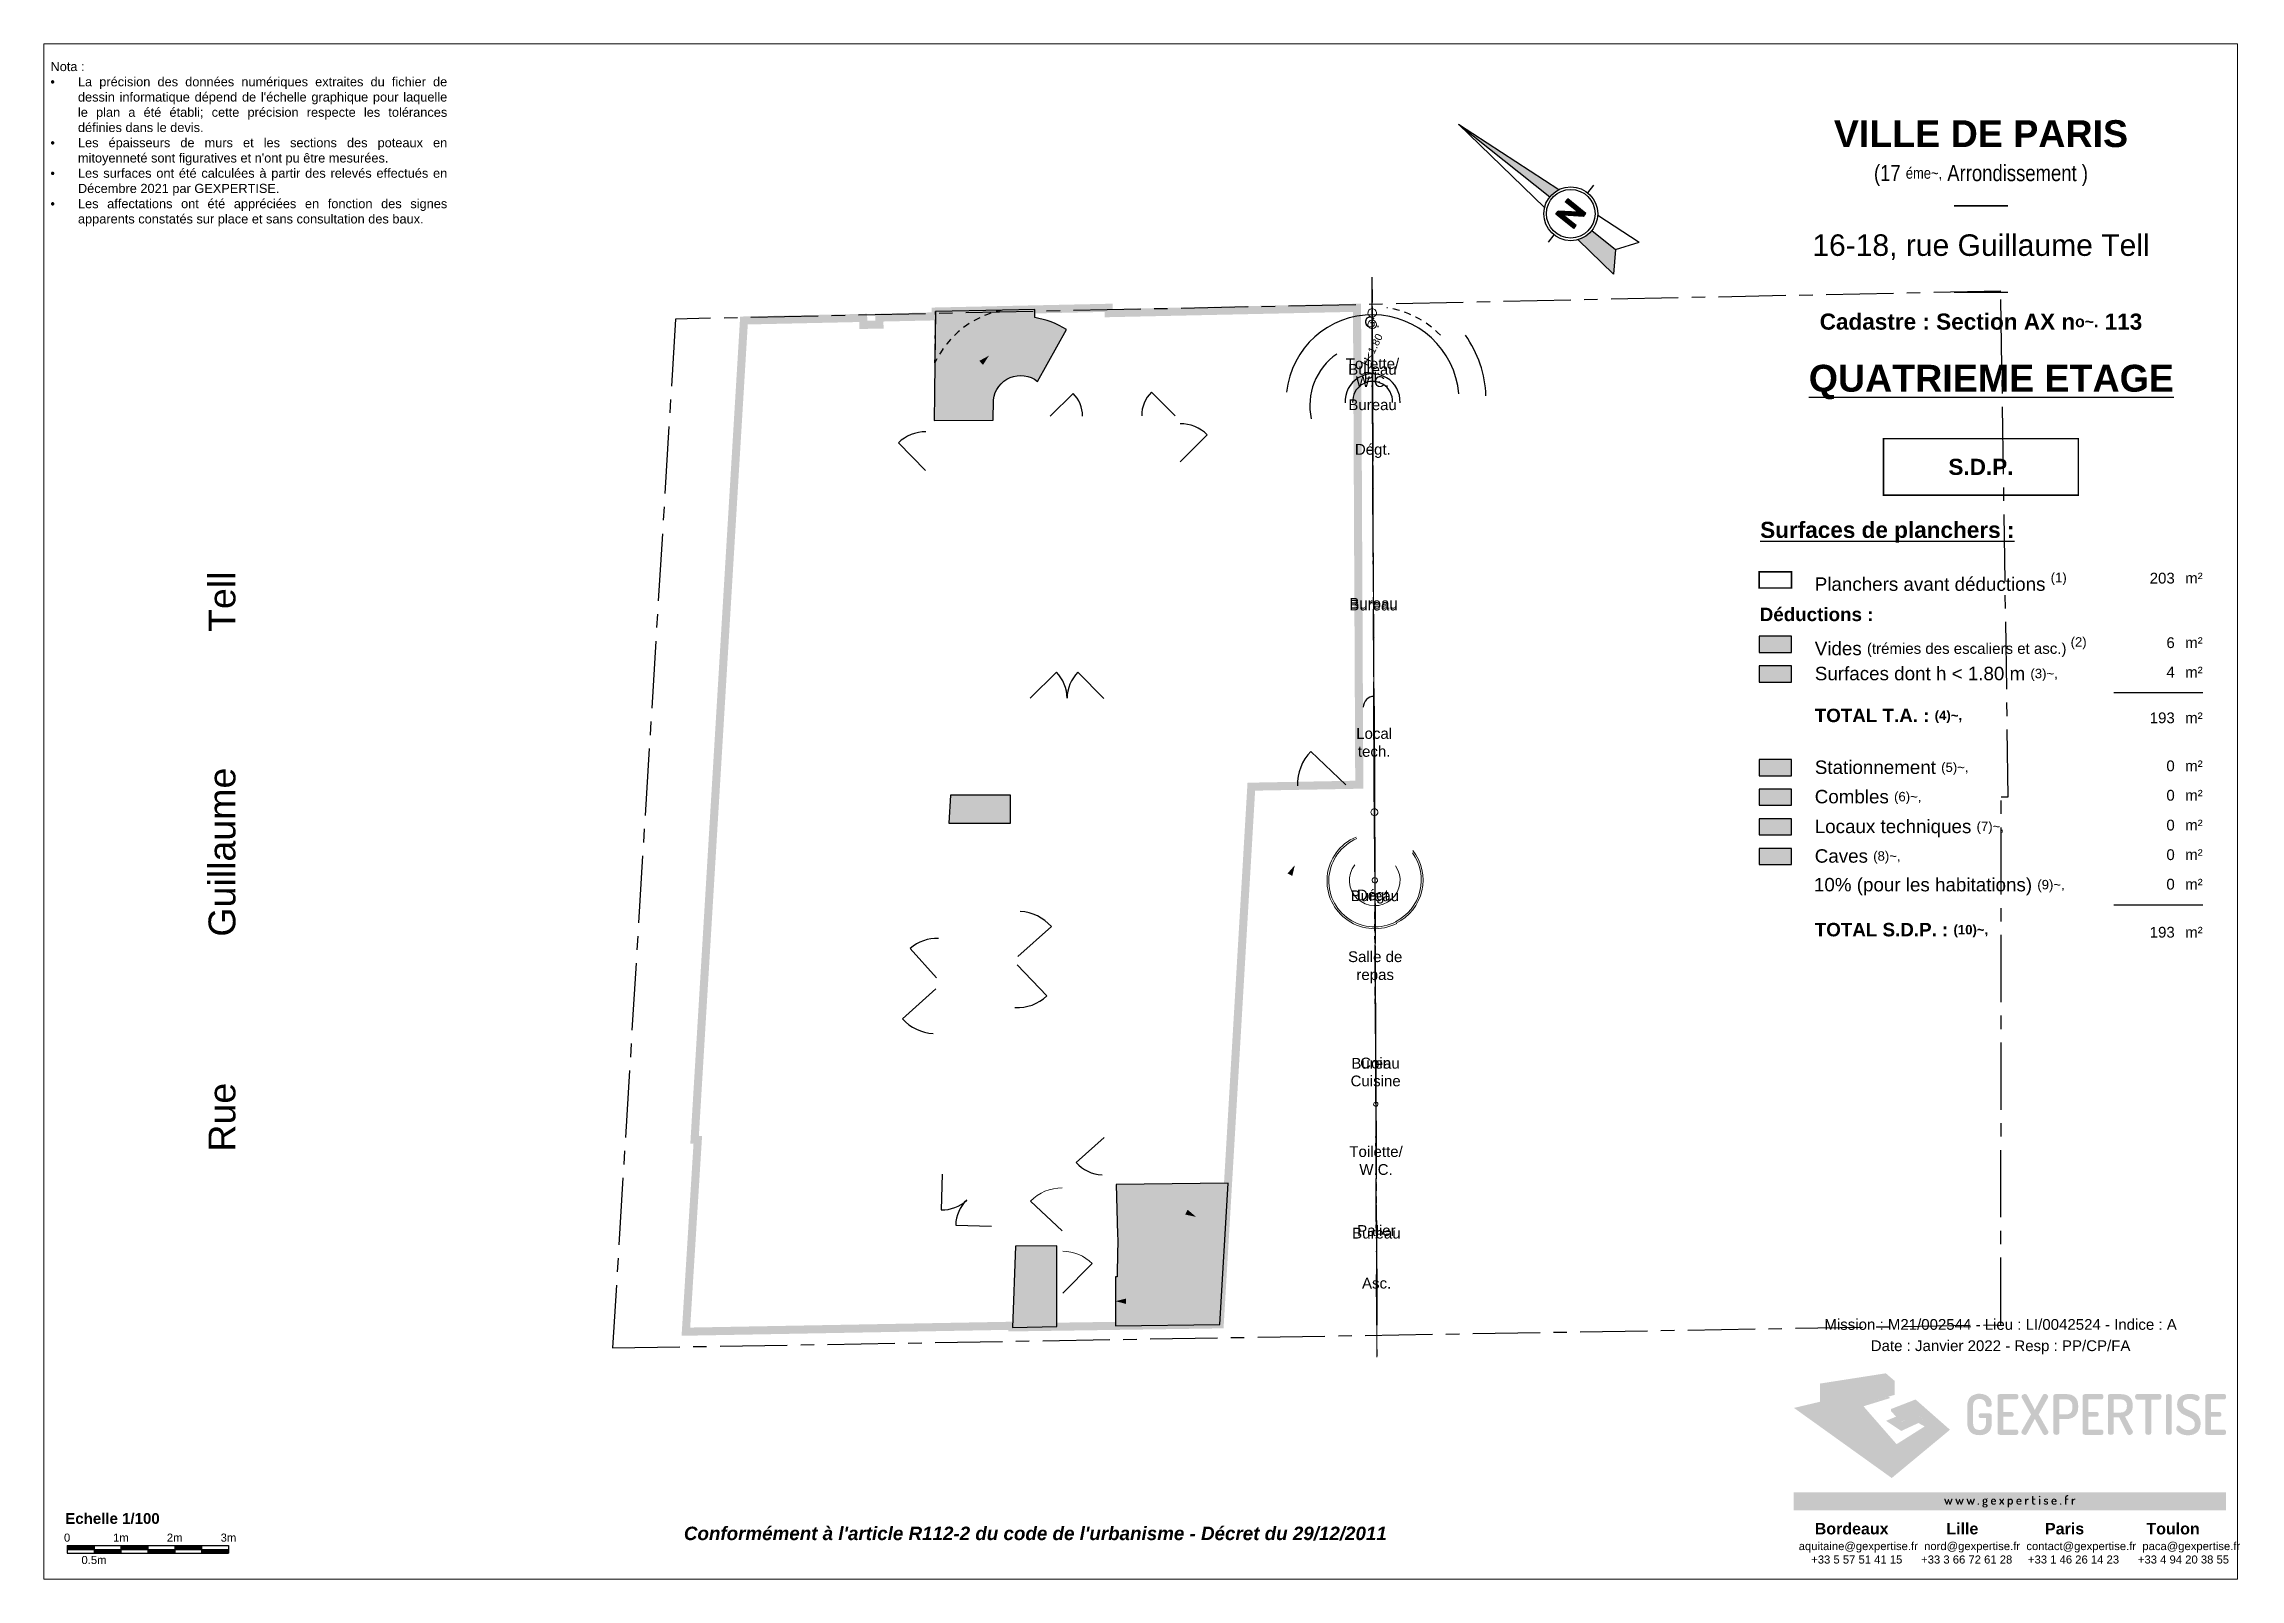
# Paper-space layout 'M21002544_E4_(SDP)' of a CAD drawing. Header units: metres. Extents: x 0.1 to 40.9, y 0.1 to 28.6.
# The model-space entities are those that its viewports show. They can reach past a viewport. Long polylines and large blocks are cut down to what shows.
import ezdxf
from ezdxf.enums import TextEntityAlignment as Align

# ---------------------------------------------------------------- set-up
doc = ezdxf.new("R2010")
doc.units = ezdxf.units.M
for name, pattern in [('AXES', [2, 1.25, -0.25, 0.25, -0.25]), ('CACHE2', [0.1875, 0.125, -0.0625]), ('CENTER2', [1.125, 0.75, -0.125, 0.125, -0.125]), ('TIRETPT', [1, 0.5, -0.25, 0, -0.25])]:
    doc.linetypes.add(name, pattern=pattern)
for name, color, linetype in [('GEX_BAT_allege', 161, 'Continuous'), ('GEX_BAT_cloison', 2, 'Continuous'), ('GEX_BAT_coffrage', 221, 'Continuous'), ('GEX_BAT_escalier_rampe', 6, 'Continuous'), ('GEX_BAT_fenetre', 4, 'Continuous'), ('GEX_BAT_gaine_tremie', 13, 'Continuous'), ('GEX_BAT_garde_corps', 181, 'Continuous'), ('GEX_BAT_linteau_cloison', 3, 'CACHE2'), ('GEX_BAT_linteau_mur', 6, 'CACHE2'), ('GEX_BAT_mur', 1, 'Continuous'), ('GEX_BAT_mur_bas', 150, 'Continuous'), ('GEX_BAT_placard', 21, 'Continuous'), ('GEX_BAT_poutre', 32, 'CACHE2'), ('GEX_EQU_ascenseur', 132, 'Continuous'), ('GEX_MEP_cartouche', 7, 'Continuous'), ('GEX_MEP_cesure', 11, 'CENTER2'), ('GEX_MEP_h-180', 7, 'TIRETPT'), ('GEX_MEP_txt_cot_h-180', 7, 'CACHE2'), ('GEX_MEP_txt_design_commun', 3, 'Continuous'), ('GEX_MEP_txt_designation', 7, 'Continuous'), ('GEX_RES_bat_eau_pluviale', 171, 'Continuous')]:
    doc.layers.add(name, color=color, linetype=linetype)
for name, color, linetype, true_color in [('GEX_EDS_sdp_1-bureau', 1, 'AXES', 0xff0000), ('GEX_EDS_sdp_2-tremie', 7, 'Continuous', 0xffff7f), ('GEX_EDS_sdp_3-h-180', 7, 'Continuous', 0xa55252), ('GEX_FON_limite_propriete', 1, 'AXES', 0xff0000), ('GEX_MEP_ouvrant_porte', 9, 'Continuous', 0x808080)]:
    doc.layers.add(name, color=color, linetype=linetype, true_color=true_color)
doc.layers.add('GEX_MEP_fen_inv', color=1, linetype='Continuous', plot=False)
doc.styles.add('G100TXT-droit', font='swissl.ttf', dxfattribs={"height": 0.2})
doc.styles.add('G100TXT-droitG', font='swissb.ttf', dxfattribs={"height": 0.2})
doc.styles.add('G100TXT-italic', font='swissli.ttf')

psp = doc.layouts.new('M21002544_E4_(SDP)')

# ---------------------------------------------------------------- texts
at = {"layer": 'GEX_MEP_cartouche', "style": 'G100TXT-droit'}
psp.add_text('Rue              Guillaume             Tell', height=0.5, rotation=90, dxfattribs=at).set_placement((3.404, 13.43), align=Align.MIDDLE)
at = {"layer": 'GEX_MEP_cartouche'}
for s, insert, char_height, width, attachment_point, style in [("\\pxi-3,l3,qj,t3;Nota :\\P{\\fSymbol|b0|i0|c2|p18;·^I}La précision des données numériques extraites du fichier de dessin informatique dépend de l'échelle graphique pour laquelle le plan a été établi; cette précision respecte les tolérances définies dans le devis.\\P{\\fSymbol|b0|i0|c2|p18;·^I}Les épaisseurs de murs et les sections des poteaux en mitoyenneté sont figuratives et n'ont pu être mesurées.\\P{\\fSymbol|b0|i0|c2|p18;·^I}Les surfaces ont été calculées à partir des relevés effectués en Décembre 2021 par GEXPERTISE.\\P{\\fSymbol|b0|i0|c2|p18;·^I}Les affectations ont été appréciées en fonction des signes apparents constatés sur place et sans consultation des baux. ", (0.225, 28.301), 0.17, 7.35595, 1, 'G100TXT-droit'), ('S.D.P.', (36.125, 20.769), 0.3, 1.27953, 5, 'G100TXT-droitG'), ('Mission : M21/002544 - Lieu : LI/0042524 - Indice : A ', (36.49, 4.82), 0.2, 6.67903, 5, 'G100TXT-droit'), ('Date : Janvier 2022 - Resp : PP/CP/FA', (36.49, 4.396), 0.2, 6.67903, 5, 'G100TXT-droit'), ("\\A1;\\pxt48,56;{\\fSwis721 Lt BT|b1|i1|c0|p34;Conformément à l'article R112-2 du code de l'urbanisme - Décret du 29/12/2011}", (18.54, 0.932), 0.25, 16.69594, 5, 'G100TXT-italic')]:
    psp.add_mtext(s, dxfattribs=dict(at, insert=insert, char_height=char_height, width=width, attachment_point=attachment_point, style=style))
at = {"layer": 'GEX_MEP_cartouche', "width": 10, "rotation": 360}
for s, insert, char_height, attachment_point, style in [('\\A1;VILLE DE PARIS\\P{\\fSwis721 Cn BT|b0|i0|c0|p34;\\H0.6x;(17 \\H0.7x;\\Séme~,;\\H1.4286x; Arrondissement )}', (36.125, 25.994), 0.5, 8, 'G100TXT-droitG'), ('16-18, rue Guillaume Tell', (36.125, 24.857), 0.4, 5, 'G100TXT-droit'), ('\\A1;Cadastre : Section AX n{\\H0.7x;\\So~.;} 113', (36.125, 23.622), 0.3, 2, 'G100TXT-droitG'), ('{\\LQUATRIEME ETAGE}', (36.318, 22.669), 0.5, 2, 'G100TXT-droitG')]:
    psp.add_mtext(s, dxfattribs=dict(at, insert=insert, char_height=char_height, attachment_point=attachment_point, style=style))

msp = doc.modelspace()

# ---------------------------------------------------------------- texts
at = {"layer": 'GEX_MEP_txt_cot_h-180', "insert": (1648241.752, 8187356.111), "char_height": 0.14, "width": 0.942, "attachment_point": 5, "rotation": 12.3616, "style": 'G100TXT-italic'}
msp.add_mtext('H<1.80', dxfattribs=at)
at = {"layer": 'GEX_MEP_txt_design_commun', "lineweight": 20, "char_height": 0.2, "width": 1.022, "attachment_point": 5, "rotation": 308.143, "style": 'G100TXT-droit'}
for s, insert in [('Palier', (1648228.917, 8187345.935)), ('Asc.', (1648228.149, 8187345.327))]:
    msp.add_mtext(s, dxfattribs=dict(at, insert=insert))
at = {"layer": 'GEX_MEP_txt_designation', "char_height": 0.2, "attachment_point": 5, "rotation": 308.143, "style": 'G100TXT-droit'}
for s, insert, width in [('G.', (1648242.157, 8187356.432, 0.001), 0.82014), ('Toilette/\\PW.C.', (1648241.419, 8187355.846), 0.82014), ('Bureau', (1648241.467, 8187355.884), 0.82014), ('Bureau', (1648240.951, 8187355.476), 0.82014), ('Pl.', (1648241.349, 8187355.791), 0.82014), ('Dégt.', (1648240.279, 8187354.942), 0.82014), ('Bureau', (1648238.032, 8187353.161), 0.82014), ('Bureau', (1648238.058, 8187353.182), 0.82014), ('Local tech.', (1648236.03, 8187351.574), 0.82014), ('Bureau', (1648233.795, 8187349.802), 0.82014), ('Dégt.', (1648233.784, 8187349.794), 0.82014), ('Salle de repas', (1648232.754, 8187348.977), 1.36663), ('Coin Cuisine', (1648231.227, 8187347.767), 0.82014), ('Bureau', (1648231.353, 8187347.867), 0.82014), ('Toilette/\\PW.C.', (1648229.936, 8187346.744), 0.82014), ('Bureau', (1648228.878, 8187345.905), 0.82014)]:
    msp.add_mtext(s, dxfattribs=dict(at, insert=insert, width=width))

# ---------------------------------------------------------------- blocks, each defined once
blk = doc.blocks.new('LOGO GEXPERTISE')
at = {"layer": 'GEX_MEP_cartouche', "true_color": 0xde0736}
h = blk.add_hatch(color=242, dxfattribs=at)
h.dxf.hatch_style = 2
h.paths.add_polyline_path([(-0.07022, 0.03625), (-0.08246, 0.03434), (-0.06912, 0.01677), (-0.05829, 0.02575), (-0.06469, 0.03138), (-0.06925, 0.02961), (-0.06734, 0.02766), (-0.06449, 0.02904), (-0.06217, 0.02689), (-0.06822, 0.02307), (-0.07696, 0.03307), (-0.0686, 0.03485)])
at = {"layer": 'GEX_MEP_cartouche', "true_color": 0x951825}
h = blk.add_hatch(color=244, dxfattribs=at)
h.dxf.hatch_style = 2
h.paths.add_polyline_path([(-0.08245, 0.03039), (-0.06912, 0.01677), (-0.08246, 0.03434)])
h = blk.add_hatch(color=244, dxfattribs=at)
h.dxf.hatch_style = 2
h.paths.add_polyline_path([(-0.0686, 0.03224), (-0.0686, 0.03485), (-0.07696, 0.03307), (-0.07464, 0.03041)])
at = {"layer": 'GEX_MEP_cartouche', "true_color": 0xd6d6d6}
h = blk.add_hatch(color=254, dxfattribs=at)
h.dxf.hatch_style = 2
h.paths.add_polyline_path([(-0.0873, 0.02981), (-0.06912, 0.01677), (-0.08245, 0.03039), (-0.08245, 0.03096)])
h = blk.add_hatch(color=254, dxfattribs=at)
h.dxf.hatch_style = 2
h.paths.add_polyline_path([(-0.07438, 0.03011), (-0.06937, 0.03166), (-0.06977, 0.03188), (-0.07464, 0.03041)])
h = blk.add_hatch(color=254, dxfattribs=at)
h.dxf.hatch_style = 2
h.paths.add_polyline_path([(-0.06301, 0.02637), (-0.06417, 0.027), (-0.06736, 0.02553), (-0.07017, 0.02741), (-0.0683, 0.0282), (-0.06733, 0.02721), (-0.06449, 0.02864), (-0.06225, 0.02684)])
at = {"layer": 'GEX_MEP_cartouche', "true_color": 0x951825}
h = blk.add_hatch(color=244, dxfattribs=at)
h.dxf.hatch_style = 2
h.paths.add_polyline_path([(-0.06449, 0.02904), (-0.06734, 0.02766), (-0.06925, 0.02961), (-0.06925, 0.02918), (-0.06734, 0.02721), (-0.06448, 0.02864), (-0.06225, 0.02684), (-0.06217, 0.02689)])
at = {"layer": 'GEX_MEP_cartouche'}
h = blk.add_hatch(color=256, dxfattribs=at)
edge = h.paths.add_edge_path()
edge.add_arc((-0.05087, 0.02841), 0.000376, 68.8195, 90.8756, ccw=False)
edge.add_arc((-0.05085, 0.02847), 0.000311, 41.4119, 68.058, ccw=False)
edge.add_arc((-0.0509, 0.02843), 0.000374, 19.4214, 41.4979, ccw=False)
edge.add_arc((-0.05095, 0.02842), 0.000424, -0.5506, 18.8976, ccw=False)
edge.add_line((-0.05052, 0.02841), (-0.05052, 0.02705))
edge.add_line((-0.05052, 0.02705), (-0.05054, 0.0267))
edge.add_line((-0.05054, 0.0267), (-0.05057, 0.02643))
edge.add_line((-0.05057, 0.02643), (-0.05065, 0.02611))
edge.add_line((-0.05065, 0.02611), (-0.05076, 0.02583))
edge.add_line((-0.05076, 0.02583), (-0.05089, 0.02559))
edge.add_line((-0.05089, 0.02559), (-0.05105, 0.02539))
edge.add_line((-0.05105, 0.02539), (-0.05129, 0.02518))
edge.add_line((-0.05129, 0.02518), (-0.05157, 0.02501))
edge.add_line((-0.05157, 0.02501), (-0.05192, 0.02487))
edge.add_line((-0.05192, 0.02487), (-0.05222, 0.02479))
edge.add_line((-0.05222, 0.02479), (-0.05244, 0.02476))
edge.add_line((-0.05244, 0.02476), (-0.0527, 0.02474))
edge.add_line((-0.0527, 0.02474), (-0.05297, 0.02475))
edge.add_line((-0.05297, 0.02475), (-0.05331, 0.02478))
edge.add_line((-0.05331, 0.02478), (-0.05348, 0.02481))
edge.add_line((-0.05348, 0.02481), (-0.05389, 0.02494))
edge.add_line((-0.05389, 0.02494), (-0.0541, 0.02505))
edge.add_line((-0.0541, 0.02505), (-0.05437, 0.02523))
edge.add_line((-0.05437, 0.02523), (-0.05459, 0.02544))
edge.add_line((-0.05459, 0.02544), (-0.0548, 0.02576))
edge.add_line((-0.0548, 0.02576), (-0.05494, 0.02611))
edge.add_line((-0.05494, 0.02611), (-0.05504, 0.02655))
edge.add_line((-0.05504, 0.02655), (-0.05507, 0.02687))
edge.add_line((-0.05507, 0.02687), (-0.05507, 0.02705))
edge.add_line((-0.05507, 0.02705), (-0.05507, 0.03013))
edge.add_arc((-0.05089, 0.03014), 0.00418, 176.1747, 180.0607, ccw=False)
edge.add_arc((-0.05176, 0.0302), 0.00331, 169.8712, 176.247, ccw=False)
edge.add_arc((-0.05247, 0.03033), 0.00259, 163.0889, 169.8465, ccw=False)
edge.add_arc((-0.05295, 0.03047), 0.00208, 154.3374, 163.1141, ccw=False)
edge.add_arc((-0.05324, 0.03061), 0.00177, 146.4632, 154.2711, ccw=False)
edge.add_arc((-0.05335, 0.03068), 0.00163, 140.9276, 146.4184, ccw=False)
edge.add_arc((-0.0534, 0.03072), 0.00157, 132.1687, 140.9276, ccw=False)
edge.add_arc((-0.0531, 0.03039), 0.00202, 120.0002, 132.2187, ccw=False)
edge.add_arc((-0.05307, 0.03034), 0.00208, 112.125, 119.9655, ccw=False)
edge.add_arc((-0.05298, 0.03012), 0.00231, 102.7659, 112.0561, ccw=False)
edge.add_arc((-0.0529, 0.02978), 0.00267, 97.3405, 102.8233, ccw=False)
edge.add_arc((-0.05286, 0.02944), 0.00301, 93.5682, 97.3645, ccw=False)
edge.add_arc((-0.05283, 0.02899), 0.00346, 89.0231, 93.5344, ccw=False)
edge.add_arc((-0.05282, 0.02881), 0.00364, 85.5907, 89.1586, ccw=False)
edge.add_arc((-0.0528, 0.02918), 0.00326, 82.4883, 85.578, ccw=False)
edge.add_arc((-0.05276, 0.02947), 0.00297, 78.9925, 82.4913, ccw=False)
edge.add_arc((-0.05269, 0.02979), 0.00264, 72.2786, 79.0459, ccw=False)
edge.add_arc((-0.05261, 0.03006), 0.00236, 66.0835, 72.2476, ccw=False)
edge.add_arc((-0.05254, 0.03021), 0.0022, 59.3851, 66.0744, ccw=False)
edge.add_arc((-0.05251, 0.03027), 0.00213, 52.6228, 59.3688, ccw=False)
edge.add_arc((-0.05239, 0.03042), 0.00193, 43.589, 52.7759, ccw=False)
edge.add_arc((-0.05222, 0.03058), 0.00171, 35.8499, 43.5109, ccw=False)
edge.add_arc((-0.05215, 0.03063), 0.00162, 29.5283, 35.816, ccw=False)
edge.add_arc((-0.05217, 0.03063), 0.00163, 16.5629, 29.4689, ccw=False)
edge.add_arc((-0.05235, 0.03057), 0.00182, 7.4973, 16.546, ccw=False)
edge.add_arc((-0.05267, 0.03053), 0.00214, -0.9429, 7.4841, ccw=False)
edge.add_arc((-0.0514, 0.0305), 0.000877, 345.6959, 359.5548, ccw=False)
edge.add_arc((-0.0509, 0.03037), 0.000363, 314.5534, 346.6447, ccw=False)
edge.add_arc((-0.0509, 0.0304), 0.000381, 288.7853, 310.8745, ccw=False)
edge.add_arc((-0.05101, 0.03073), 0.000726, 273.5342, 288.76, ccw=False)
edge.add_arc((-0.05106, 0.0313), 0.0013, 263.4905, 274.1978, ccw=False)
edge.add_arc((-0.05112, 0.03075), 0.000745, 252.3438, 263.4295, ccw=False)
edge.add_arc((-0.05122, 0.03044), 0.000416, 232.3048, 252.7158, ccw=False)
edge.add_arc((-0.0513, 0.03034), 0.000295, 206.1692, 231.7695, ccw=False)
edge.add_arc((-0.05123, 0.03036), 0.00037, 180.3861, 205.0824, ccw=False)
edge.add_line((-0.0516, 0.03036), (-0.05162, 0.03054))
edge.add_line((-0.05162, 0.03054), (-0.05165, 0.03068))
edge.add_line((-0.05165, 0.03068), (-0.05173, 0.03089))
edge.add_line((-0.05173, 0.03089), (-0.05181, 0.03103))
edge.add_line((-0.05181, 0.03103), (-0.0519, 0.03114))
edge.add_line((-0.0519, 0.03114), (-0.05203, 0.03126))
edge.add_line((-0.05203, 0.03126), (-0.05232, 0.0314))
edge.add_line((-0.05232, 0.0314), (-0.05248, 0.03144))
edge.add_line((-0.05248, 0.03144), (-0.05262, 0.03146))
edge.add_line((-0.05262, 0.03146), (-0.05282, 0.03147))
edge.add_line((-0.05282, 0.03147), (-0.05306, 0.03145))
edge.add_line((-0.05306, 0.03145), (-0.0533, 0.0314))
edge.add_line((-0.0533, 0.0314), (-0.0535, 0.0313))
edge.add_line((-0.0535, 0.0313), (-0.05364, 0.0312))
edge.add_line((-0.05364, 0.0312), (-0.05376, 0.03105))
edge.add_line((-0.05376, 0.03105), (-0.05386, 0.03088))
edge.add_line((-0.05386, 0.03088), (-0.05392, 0.03073))
edge.add_line((-0.05392, 0.03073), (-0.05396, 0.03053))
edge.add_line((-0.05396, 0.03053), (-0.05399, 0.03034))
edge.add_line((-0.05399, 0.03034), (-0.054, 0.03013))
edge.add_line((-0.054, 0.03013), (-0.054, 0.02705))
edge.add_arc((-0.05154, 0.02704), 0.00245, 179.7549, 187.5303)
edge.add_line((-0.05397, 0.02672), (-0.05396, 0.02664))
edge.add_arc((-0.05243, 0.02691), 0.00156, 190.1125, 198.1962)
edge.add_arc((-0.05277, 0.0268), 0.00119, 198.1971, 208.1949)
edge.add_arc((-0.05298, 0.02669), 0.000958, 208.1702, 223.1865)
edge.add_arc((-0.05303, 0.02664), 0.00089, 223.3898, 236.9807)
edge.add_arc((-0.05297, 0.02676), 0.00102, 237.2516, 253.3616)
edge.add_arc((-0.05287, 0.02706), 0.00134, 253.1895, 261.9656)
edge.add_arc((-0.05282, 0.02745), 0.00173, 261.9145, 268.2084)
edge.add_arc((-0.0528, 0.0276), 0.00188, 267.9638, 275.2226)
edge.add_arc((-0.05277, 0.02718), 0.00147, 275.2833, 282.5209)
edge.add_arc((-0.05269, 0.02688), 0.00115, 282.3632, 295.9299)
edge.add_arc((-0.05263, 0.02674), 0.000998, 296.1506, 303.6632)
edge.add_arc((-0.05261, 0.02671), 0.000967, 303.6879, 311.9069)
edge.add_arc((-0.0526, 0.0267), 0.000945, 311.7781, 325.3062)
edge.add_arc((-0.0527, 0.02676), 0.00106, 325.5262, 337.4111)
edge.add_arc((-0.05301, 0.02689), 0.0014, 337.4834, 348.0394)
edge.add_line((-0.05164, 0.0266), (-0.05161, 0.02678))
edge.add_line((-0.05161, 0.02678), (-0.0516, 0.02706))
edge.add_line((-0.0516, 0.02706), (-0.0516, 0.02741))
edge.add_line((-0.0516, 0.02741), (-0.0516, 0.02792))
edge.add_line((-0.0516, 0.02792), (-0.05262, 0.02792))
edge.add_line((-0.05262, 0.02792), (-0.05265, 0.02792))
edge.add_line((-0.05265, 0.02792), (-0.0527, 0.02792))
edge.add_line((-0.0527, 0.02792), (-0.05276, 0.02795))
edge.add_line((-0.05276, 0.02795), (-0.05282, 0.02799))
edge.add_line((-0.05282, 0.02799), (-0.05287, 0.02804))
edge.add_line((-0.05287, 0.02804), (-0.0529, 0.02809))
edge.add_line((-0.0529, 0.02809), (-0.05293, 0.02815))
edge.add_line((-0.05293, 0.02815), (-0.05295, 0.02824))
edge.add_line((-0.05295, 0.02824), (-0.05296, 0.02835))
edge.add_line((-0.05296, 0.02835), (-0.05296, 0.02839))
edge.add_line((-0.05296, 0.02839), (-0.05294, 0.0285))
edge.add_line((-0.05294, 0.0285), (-0.05292, 0.02858))
edge.add_line((-0.05292, 0.02858), (-0.05287, 0.02865))
edge.add_line((-0.05287, 0.02865), (-0.05276, 0.02875))
edge.add_line((-0.05276, 0.02875), (-0.05269, 0.02878))
edge.add_line((-0.05269, 0.02878), (-0.05262, 0.02879))
edge.add_line((-0.05262, 0.02879), (-0.05088, 0.02879))
h = blk.add_hatch(color=256, dxfattribs=at)
edge = h.paths.add_edge_path()
edge.add_spline(control_points=[(-0.04646, 0.02859), (-0.04646, 0.02871), (-0.04649, 0.02882), (-0.04655, 0.02891)], knot_values=[12, 12, 12, 12, 13, 13, 13, 13], degree=3, periodic=0)
edge.add_spline(control_points=[(-0.04655, 0.02891), (-0.04662, 0.02899), (-0.0467, 0.02904), (-0.04681, 0.02904)], knot_values=[11, 11, 11, 11, 12, 12, 12, 12], degree=3, periodic=0)
edge.add_spline(control_points=[(-0.04681, 0.02904), (-0.04681, 0.02904), (-0.04837, 0.02904), (-0.04837, 0.02904)], knot_values=[10.000072, 10.000072, 10.000072, 10.000072, 11, 11, 11, 11], degree=3, periodic=0)
edge.add_spline(control_points=[(-0.04837, 0.02904), (-0.04837, 0.02904), (-0.04837, 0.03141), (-0.04837, 0.03141)], knot_values=[9.000072, 9.000072, 9.000072, 9.000072, 9.999928, 9.999928, 9.999928, 9.999928], degree=3, periodic=0)
edge.add_spline(control_points=[(-0.04837, 0.03141), (-0.04837, 0.03141), (-0.04592, 0.03141), (-0.04592, 0.03141)], knot_values=[8, 8, 8, 8, 8.999928, 8.999928, 8.999928, 8.999928], degree=3, periodic=0)
edge.add_spline(control_points=[(-0.04592, 0.03141), (-0.04581, 0.03141), (-0.04573, 0.03146), (-0.04566, 0.03155)], knot_values=[7, 7, 7, 7, 8, 8, 8, 8], degree=3, periodic=0)
edge.add_spline(control_points=[(-0.04566, 0.03155), (-0.0456, 0.03165), (-0.04557, 0.03177), (-0.04557, 0.03191)], knot_values=[6, 6, 6, 6, 7, 7, 7, 7], degree=3, periodic=0)
edge.add_spline(control_points=[(-0.04557, 0.03191), (-0.04557, 0.03203), (-0.0456, 0.03214), (-0.04566, 0.03224)], knot_values=[5, 5, 5, 5, 6, 6, 6, 6], degree=3, periodic=0)
edge.add_spline(control_points=[(-0.04566, 0.03224), (-0.04572, 0.03234), (-0.04581, 0.03238), (-0.04592, 0.03238)], knot_values=[4, 4, 4, 4, 5, 5, 5, 5], degree=3, periodic=0)
edge.add_spline(control_points=[(-0.04592, 0.03238), (-0.04592, 0.03238), (-0.04897, 0.03238), (-0.04897, 0.03238)], knot_values=[3, 3, 3, 3, 4, 4, 4, 4], degree=3, periodic=0)
edge.add_spline(control_points=[(-0.04897, 0.03238), (-0.0491, 0.03238), (-0.04921, 0.03235), (-0.0493, 0.03229)], knot_values=[2, 2, 2, 2, 3, 3, 3, 3], degree=3, periodic=0)
edge.add_spline(control_points=[(-0.0493, 0.03229), (-0.0494, 0.03222), (-0.04945, 0.03213), (-0.04945, 0.03202)], knot_values=[1, 1, 1, 1, 2, 2, 2, 2], degree=3, periodic=0)
edge.add_spline(control_points=[(-0.04945, 0.03202), (-0.04945, 0.03202), (-0.04945, 0.02517), (-0.04945, 0.02517)], knot_values=[0, 0, 0, 0, 1, 1, 1, 1], degree=3, periodic=0)
edge.add_spline(control_points=[(-0.04945, 0.02517), (-0.04945, 0.02506), (-0.0494, 0.02497), (-0.0493, 0.0249)], knot_values=[24, 24, 24, 24, 25, 25, 25, 25], degree=3, periodic=0)
edge.add_spline(control_points=[(-0.0493, 0.0249), (-0.04921, 0.02484), (-0.0491, 0.0248), (-0.04897, 0.0248)], knot_values=[23, 23, 23, 23, 24, 24, 24, 24], degree=3, periodic=0)
edge.add_spline(control_points=[(-0.04897, 0.0248), (-0.04897, 0.0248), (-0.04592, 0.0248), (-0.04592, 0.0248)], knot_values=[22, 22, 22, 22, 23, 23, 23, 23], degree=3, periodic=0)
edge.add_spline(control_points=[(-0.04592, 0.0248), (-0.04581, 0.0248), (-0.04572, 0.02485), (-0.04566, 0.02495), (-0.0456, 0.02505), (-0.04557, 0.02516), (-0.04557, 0.02528)], knot_values=[20, 20, 20, 20, 21, 21, 21, 22, 22, 22, 22], degree=3, periodic=0)
edge.add_spline(control_points=[(-0.04557, 0.02528), (-0.04557, 0.02542), (-0.0456, 0.02554), (-0.04566, 0.02563)], knot_values=[19, 19, 19, 19, 20, 20, 20, 20], degree=3, periodic=0)
edge.add_spline(control_points=[(-0.04566, 0.02563), (-0.04573, 0.02573), (-0.04581, 0.02578), (-0.04592, 0.02578)], knot_values=[18, 18, 18, 18, 19, 19, 19, 19], degree=3, periodic=0)
edge.add_spline(control_points=[(-0.04592, 0.02578), (-0.04592, 0.02578), (-0.04837, 0.02578), (-0.04837, 0.02578)], knot_values=[17.000072, 17.000072, 17.000072, 17.000072, 18, 18, 18, 18], degree=3, periodic=0)
edge.add_spline(control_points=[(-0.04837, 0.02578), (-0.04837, 0.02578), (-0.04837, 0.02816), (-0.04837, 0.02816)], knot_values=[16.000072, 16.000072, 16.000072, 16.000072, 16.999928, 16.999928, 16.999928, 16.999928], degree=3, periodic=0)
edge.add_spline(control_points=[(-0.04837, 0.02816), (-0.04837, 0.02816), (-0.04681, 0.02816), (-0.04681, 0.02816)], knot_values=[15, 15, 15, 15, 15.999928, 15.999928, 15.999928, 15.999928], degree=3, periodic=0)
edge.add_spline(control_points=[(-0.04681, 0.02816), (-0.0467, 0.02816), (-0.04661, 0.02821), (-0.04655, 0.02829)], knot_values=[14, 14, 14, 14, 15, 15, 15, 15], degree=3, periodic=0)
edge.add_spline(control_points=[(-0.04655, 0.02829), (-0.04649, 0.02838), (-0.04646, 0.02848), (-0.04646, 0.02859)], knot_values=[13, 13, 13, 13, 14, 14, 14, 14], degree=3, periodic=0)
h = blk.add_hatch(color=256, dxfattribs=at)
edge = h.paths.add_edge_path()
edge.add_line((-0.0439, 0.0321), (-0.04251, 0.02945))
edge.add_line((-0.04251, 0.02945), (-0.04109, 0.0321))
edge.add_arc((-0.04038, 0.03179), 0.00078, 145.3179, 155.8934, ccw=False)
edge.add_arc((-0.04058, 0.03192), 0.000533, 134.7188, 145.1386, ccw=False)
edge.add_arc((-0.04066, 0.03201), 0.000417, 123.4527, 134.6474, ccw=False)
edge.add_arc((-0.04069, 0.03205), 0.000365, 106.928, 123.4129, ccw=False)
edge.add_arc((-0.04069, 0.03203), 0.000382, 93.6837, 106.7614, ccw=False)
edge.add_arc((-0.04068, 0.0317), 0.000713, 83.849, 92.7563, ccw=False)
edge.add_arc((-0.04068, 0.03165), 0.000766, 76.313, 84.0457, ccw=False)
edge.add_arc((-0.04069, 0.03163), 0.000787, 66.0464, 76.2597, ccw=False)
edge.add_arc((-0.04073, 0.03154), 0.00089, 55.6721, 65.9777, ccw=False)
edge.add_arc((-0.04057, 0.03176), 0.00061, 42.2054, 56.1156, ccw=False)
edge.add_arc((-0.04041, 0.0319), 0.000402, 20.3162, 42.225, ccw=False)
edge.add_arc((-0.04038, 0.03192), 0.000366, 0.7984, 19.7364, ccw=False)
edge.add_arc((-0.04045, 0.03192), 0.00043, -14.1671, 0.729, ccw=False)
edge.add_arc((-0.0406, 0.03196), 0.000594, 336.4902, 345.9616, ccw=False)
edge.add_arc((-0.04079, 0.03204), 0.000801, 330.749, 336.6105, ccw=False)
edge.add_line((-0.0401, 0.03165), (-0.0418, 0.0286))
edge.add_line((-0.0418, 0.0286), (-0.04005, 0.02553))
edge.add_arc((-0.04099, 0.02506), 0.00106, 19.1589, 26.4377, ccw=False)
edge.add_arc((-0.04039, 0.02527), 0.000419, 10.4425, 18.894, ccw=False)
edge.add_arc((-0.04026, 0.0253), 0.000281, -7.6232, 8.6927, ccw=False)
edge.add_arc((-0.04036, 0.02531), 0.000382, 343.1569, 353.5724, ccw=False)
edge.add_arc((-0.04037, 0.02532), 0.000399, 329.1694, 343.0249, ccw=False)
edge.add_arc((-0.04043, 0.02535), 0.00047, 319.8246, 329.1815, ccw=False)
edge.add_arc((-0.04052, 0.02543), 0.000584, 311.8245, 319.8054, ccw=False)
edge.add_arc((-0.04063, 0.02555), 0.000753, 304.8855, 311.8191, ccw=False)
edge.add_arc((-0.04078, 0.02575), 0.001, 299.1769, 305.4217, ccw=False)
edge.add_arc((-0.04072, 0.02563), 0.000862, 291.0407, 299.1934, ccw=False)
edge.add_arc((-0.04068, 0.02554), 0.00077, 282.9493, 291.0005, ccw=False)
edge.add_arc((-0.04067, 0.02551), 0.000735, 277.2029, 282.9112, ccw=False)
edge.add_arc((-0.04067, 0.0255), 0.00073, 272.471, 277.1937, ccw=False)
edge.add_arc((-0.04067, 0.02518), 0.000406, 261.6559, 273.7175, ccw=False)
edge.add_arc((-0.04068, 0.02508), 0.000307, 250.2665, 261.0184, ccw=False)
edge.add_arc((-0.04068, 0.02508), 0.000306, 239.1568, 250.1918, ccw=False)
edge.add_arc((-0.04066, 0.02511), 0.000343, 227.6455, 239.0463, ccw=False)
edge.add_arc((-0.04059, 0.02518), 0.00044, 216.0673, 227.5013, ccw=False)
edge.add_arc((-0.04048, 0.02526), 0.000576, 210.997, 216.2669, ccw=False)
edge.add_line((-0.04098, 0.02497), (-0.04099, 0.02498))
edge.add_line((-0.04099, 0.02498), (-0.04251, 0.02778))
edge.add_line((-0.04251, 0.02778), (-0.04399, 0.02502))
edge.add_arc((-0.04461, 0.02537), 0.000718, 319.7788, 330.8839, ccw=False)
edge.add_arc((-0.0444, 0.02519), 0.000435, 302.6768, 319.925, ccw=False)
edge.add_arc((-0.04433, 0.02509), 0.000315, 282.2743, 302.3145, ccw=False)
edge.add_arc((-0.04433, 0.02509), 0.000314, 269.8124, 282.0198, ccw=False)
edge.add_arc((-0.04433, 0.02546), 0.000691, 255.2217, 269.8983, ccw=False)
edge.add_arc((-0.0443, 0.02558), 0.000809, 242.0485, 255.0814, ccw=False)
edge.add_arc((-0.0442, 0.02577), 0.00102, 234.5903, 242.1573, ccw=False)
edge.add_arc((-0.04439, 0.02552), 0.000712, 225.0023, 235.2166, ccw=False)
edge.add_arc((-0.04453, 0.02538), 0.000512, 213.3833, 224.9428, ccw=False)
edge.add_arc((-0.04463, 0.02531), 0.00039, 179.8724, 213.6718, ccw=False)
edge.add_arc((-0.04463, 0.02531), 0.000392, 162.4228, 179.1083, ccw=False)
edge.add_arc((-0.04432, 0.02521), 0.000716, 153.61, 162.7379, ccw=False)
edge.add_line((-0.04496, 0.02553), (-0.04321, 0.0286))
edge.add_line((-0.04321, 0.0286), (-0.04491, 0.03165))
edge.add_arc((-0.04431, 0.03199), 0.000692, 196.3053, 209.8472, ccw=False)
edge.add_arc((-0.04453, 0.03192), 0.000455, 183.0218, 195.9764, ccw=False)
edge.add_arc((-0.04461, 0.03192), 0.000381, 169.1159, 182.7965, ccw=False)
edge.add_arc((-0.04462, 0.03192), 0.000365, 149.0863, 168.8945, ccw=False)
edge.add_arc((-0.04453, 0.03186), 0.000474, 130.9828, 148.6926, ccw=False)
edge.add_arc((-0.04435, 0.03165), 0.000749, 119.4927, 131.0956, ccw=False)
edge.add_arc((-0.04431, 0.03159), 0.000825, 107.5554, 120.0554, ccw=False)
edge.add_arc((-0.04431, 0.03162), 0.0008, 95.5784, 107.4501, ccw=False)
edge.add_arc((-0.04432, 0.03165), 0.000767, 87.9494, 95.7818, ccw=False)
edge.add_arc((-0.04431, 0.03207), 0.000348, 61.5751, 86.7272, ccw=False)
edge.add_arc((-0.04435, 0.03199), 0.000438, 44.7197, 61.3178, ccw=False)
edge.add_arc((-0.04451, 0.03183), 0.000665, 33.0953, 44.783, ccw=False)
edge.add_arc((-0.04478, 0.03165), 0.000981, 27.3984, 33.3623, ccw=False)
edge.add_line((-0.0439, 0.0321), (-0.04251, 0.02945))
edge.add_line((-0.04251, 0.02945), (-0.0439, 0.0321))
h = blk.add_hatch(color=256, dxfattribs=at)
edge = h.paths.add_edge_path()
edge.add_spline(control_points=[(-0.03506, 0.02828), (-0.03465, 0.02865), (-0.03444, 0.02923), (-0.03444, 0.03002)], knot_values=[7, 7, 7, 7, 8, 8, 8, 8], degree=3, periodic=0)
edge.add_spline(control_points=[(-0.03444, 0.03002), (-0.03444, 0.03002), (-0.03444, 0.0301), (-0.03444, 0.0301)], knot_values=[6, 6, 6, 6, 7, 7, 7, 7], degree=3, periodic=0)
edge.add_spline(control_points=[(-0.03444, 0.0301), (-0.03444, 0.03089), (-0.03464, 0.03147), (-0.03504, 0.03183)], knot_values=[5, 5, 5, 5, 6, 6, 6, 6], degree=3, periodic=0)
edge.add_spline(control_points=[(-0.03504, 0.03183), (-0.03544, 0.0322), (-0.03598, 0.03238), (-0.03666, 0.03238)], knot_values=[4, 4, 4, 4, 5, 5, 5, 5], degree=3, periodic=0)
edge.add_spline(control_points=[(-0.03666, 0.03238), (-0.03666, 0.03238), (-0.03863, 0.03238), (-0.03863, 0.03238)], knot_values=[3, 3, 3, 3, 4, 4, 4, 4], degree=3, periodic=0)
edge.add_spline(control_points=[(-0.03863, 0.03238), (-0.03875, 0.03238), (-0.03885, 0.03235), (-0.03893, 0.03228)], knot_values=[2, 2, 2, 2, 3, 3, 3, 3], degree=3, periodic=0)
edge.add_spline(control_points=[(-0.03893, 0.03228), (-0.03901, 0.03221), (-0.03905, 0.03213), (-0.03905, 0.03203)], knot_values=[1, 1, 1, 1, 2, 2, 2, 2], degree=3, periodic=0)
edge.add_spline(control_points=[(-0.03905, 0.03203), (-0.03905, 0.03203), (-0.03905, 0.02517), (-0.03905, 0.02517)], knot_values=[0, 0, 0, 0, 1, 1, 1, 1], degree=3, periodic=0)
edge.add_spline(control_points=[(-0.03905, 0.02517), (-0.03905, 0.02506), (-0.03899, 0.02497), (-0.03888, 0.0249)], knot_values=[14, 14, 14, 14, 15, 15, 15, 15], degree=3, periodic=0)
edge.add_spline(control_points=[(-0.03888, 0.0249), (-0.03878, 0.02484), (-0.03865, 0.0248), (-0.03851, 0.0248)], knot_values=[13, 13, 13, 13, 14, 14, 14, 14], degree=3, periodic=0)
edge.add_spline(control_points=[(-0.03851, 0.0248), (-0.03836, 0.0248), (-0.03824, 0.02484), (-0.03813, 0.0249)], knot_values=[12, 12, 12, 12, 13, 13, 13, 13], degree=3, periodic=0)
edge.add_spline(control_points=[(-0.03813, 0.0249), (-0.03803, 0.02497), (-0.03797, 0.02506), (-0.03797, 0.02517)], knot_values=[11, 11, 11, 11, 12, 12, 12, 12], degree=3, periodic=0)
edge.add_spline(control_points=[(-0.03797, 0.02517), (-0.03797, 0.02517), (-0.03797, 0.02773), (-0.03797, 0.02773)], knot_values=[10.000072, 10.000072, 10.000072, 10.000072, 10.99999, 10.99999, 10.99999, 10.99999], degree=3, periodic=0)
edge.add_spline(control_points=[(-0.03797, 0.02773), (-0.03797, 0.02773), (-0.03672, 0.02773), (-0.03672, 0.02773)], knot_values=[9, 9, 9, 9, 9.999928, 9.999928, 9.999928, 9.999928], degree=3, periodic=0)
edge.add_spline(control_points=[(-0.03672, 0.02773), (-0.03603, 0.02773), (-0.03548, 0.02791), (-0.03506, 0.02828)], knot_values=[8, 8, 8, 8, 9, 9, 9, 9], degree=3, periodic=0)
edge = h.paths.add_edge_path(flags=16)
edge.add_spline(control_points=[(-0.03551, 0.03007), (-0.03551, 0.03052), (-0.03562, 0.03086), (-0.03583, 0.03108), (-0.03603, 0.0313), (-0.03633, 0.03141), (-0.03672, 0.03141)], knot_values=[4, 4, 4, 4, 5, 5, 5, 6, 6, 6, 6], degree=3, periodic=0)
edge.add_spline(control_points=[(-0.03672, 0.03141), (-0.03672, 0.03141), (-0.03797, 0.03141), (-0.03797, 0.03141)], knot_values=[6, 6, 6, 6, 6.999928, 6.999928, 6.999928, 6.999928], degree=3, periodic=0)
edge.add_spline(control_points=[(-0.03797, 0.03141), (-0.03797, 0.03141), (-0.03797, 0.0286), (-0.03797, 0.0286)], knot_values=[7.000072, 7.000072, 7.000072, 7.000072, 7.999928, 7.999928, 7.999928, 7.999928], degree=3, periodic=0)
edge.add_spline(control_points=[(-0.03797, 0.0286), (-0.03797, 0.0286), (-0.03672, 0.0286), (-0.03672, 0.0286)], knot_values=[0.000072, 0.000072, 0.000072, 0.000072, 1, 1, 1, 1], degree=3, periodic=0)
edge.add_spline(control_points=[(-0.03672, 0.0286), (-0.03633, 0.0286), (-0.03603, 0.02871), (-0.03583, 0.02894), (-0.03562, 0.02916), (-0.03551, 0.0295), (-0.03551, 0.02995)], knot_values=[1, 1, 1, 1, 2, 2, 2, 3, 3, 3, 3], degree=3, periodic=0)
edge.add_spline(control_points=[(-0.03551, 0.02995), (-0.03551, 0.02995), (-0.03551, 0.03007), (-0.03551, 0.03007)], knot_values=[3, 3, 3, 3, 4, 4, 4, 4], degree=3, periodic=0)
h = blk.add_hatch(color=256, dxfattribs=at)
edge = h.paths.add_edge_path()
edge.add_spline(control_points=[(-0.03063, 0.02859), (-0.03063, 0.02871), (-0.03067, 0.02882), (-0.03073, 0.02891)], knot_values=[12, 12, 12, 12, 13, 13, 13, 13], degree=3, periodic=0)
edge.add_spline(control_points=[(-0.03073, 0.02891), (-0.0308, 0.02899), (-0.03088, 0.02904), (-0.03099, 0.02904)], knot_values=[11, 11, 11, 11, 12, 12, 12, 12], degree=3, periodic=0)
edge.add_spline(control_points=[(-0.03099, 0.02904), (-0.03099, 0.02904), (-0.03255, 0.02904), (-0.03255, 0.02904)], knot_values=[10.000072, 10.000072, 10.000072, 10.000072, 11, 11, 11, 11], degree=3, periodic=0)
edge.add_spline(control_points=[(-0.03255, 0.02904), (-0.03255, 0.02904), (-0.03255, 0.03141), (-0.03255, 0.03141)], knot_values=[9.000072, 9.000072, 9.000072, 9.000072, 9.999928, 9.999928, 9.999928, 9.999928], degree=3, periodic=0)
edge.add_spline(control_points=[(-0.03255, 0.03141), (-0.03255, 0.03141), (-0.0301, 0.03141), (-0.0301, 0.03141)], knot_values=[8, 8, 8, 8, 8.999928, 8.999928, 8.999928, 8.999928], degree=3, periodic=0)
edge.add_spline(control_points=[(-0.0301, 0.03141), (-0.02999, 0.03141), (-0.02991, 0.03146), (-0.02984, 0.03155)], knot_values=[7, 7, 7, 7, 8, 8, 8, 8], degree=3, periodic=0)
edge.add_spline(control_points=[(-0.02984, 0.03155), (-0.02978, 0.03165), (-0.02974, 0.03177), (-0.02974, 0.03191)], knot_values=[6, 6, 6, 6, 7, 7, 7, 7], degree=3, periodic=0)
edge.add_spline(control_points=[(-0.02974, 0.03191), (-0.02974, 0.03203), (-0.02977, 0.03214), (-0.02984, 0.03224)], knot_values=[5, 5, 5, 5, 6, 6, 6, 6], degree=3, periodic=0)
edge.add_spline(control_points=[(-0.02984, 0.03224), (-0.0299, 0.03234), (-0.02999, 0.03238), (-0.0301, 0.03238)], knot_values=[4, 4, 4, 4, 5, 5, 5, 5], degree=3, periodic=0)
edge.add_spline(control_points=[(-0.0301, 0.03238), (-0.0301, 0.03238), (-0.03315, 0.03238), (-0.03315, 0.03238)], knot_values=[3, 3, 3, 3, 4, 4, 4, 4], degree=3, periodic=0)
edge.add_spline(control_points=[(-0.03315, 0.03238), (-0.03328, 0.03238), (-0.03339, 0.03235), (-0.03348, 0.03229)], knot_values=[2, 2, 2, 2, 3, 3, 3, 3], degree=3, periodic=0)
edge.add_spline(control_points=[(-0.03348, 0.03229), (-0.03358, 0.03222), (-0.03362, 0.03213), (-0.03362, 0.03202)], knot_values=[1, 1, 1, 1, 2, 2, 2, 2], degree=3, periodic=0)
edge.add_spline(control_points=[(-0.03362, 0.03202), (-0.03362, 0.03202), (-0.03362, 0.02517), (-0.03362, 0.02517)], knot_values=[0, 0, 0, 0, 1, 1, 1, 1], degree=3, periodic=0)
edge.add_spline(control_points=[(-0.03362, 0.02517), (-0.03362, 0.02506), (-0.03358, 0.02497), (-0.03348, 0.0249)], knot_values=[24, 24, 24, 24, 25, 25, 25, 25], degree=3, periodic=0)
edge.add_spline(control_points=[(-0.03348, 0.0249), (-0.03339, 0.02484), (-0.03328, 0.0248), (-0.03315, 0.0248)], knot_values=[23, 23, 23, 23, 24, 24, 24, 24], degree=3, periodic=0)
edge.add_spline(control_points=[(-0.03315, 0.0248), (-0.03315, 0.0248), (-0.0301, 0.0248), (-0.0301, 0.0248)], knot_values=[22, 22, 22, 22, 23, 23, 23, 23], degree=3, periodic=0)
edge.add_spline(control_points=[(-0.0301, 0.0248), (-0.02999, 0.0248), (-0.0299, 0.02485), (-0.02984, 0.02495), (-0.02977, 0.02505), (-0.02974, 0.02516), (-0.02974, 0.02528)], knot_values=[20, 20, 20, 20, 21, 21, 21, 22, 22, 22, 22], degree=3, periodic=0)
edge.add_spline(control_points=[(-0.02974, 0.02528), (-0.02974, 0.02542), (-0.02978, 0.02554), (-0.02984, 0.02563)], knot_values=[19, 19, 19, 19, 20, 20, 20, 20], degree=3, periodic=0)
edge.add_spline(control_points=[(-0.02984, 0.02563), (-0.02991, 0.02573), (-0.02999, 0.02578), (-0.0301, 0.02578)], knot_values=[18, 18, 18, 18, 19, 19, 19, 19], degree=3, periodic=0)
edge.add_spline(control_points=[(-0.0301, 0.02578), (-0.0301, 0.02578), (-0.03255, 0.02578), (-0.03255, 0.02578)], knot_values=[17.000072, 17.000072, 17.000072, 17.000072, 18, 18, 18, 18], degree=3, periodic=0)
edge.add_spline(control_points=[(-0.03255, 0.02578), (-0.03255, 0.02578), (-0.03255, 0.02816), (-0.03255, 0.02816)], knot_values=[16.000072, 16.000072, 16.000072, 16.000072, 16.999928, 16.999928, 16.999928, 16.999928], degree=3, periodic=0)
edge.add_spline(control_points=[(-0.03255, 0.02816), (-0.03255, 0.02816), (-0.03099, 0.02816), (-0.03099, 0.02816)], knot_values=[15, 15, 15, 15, 15.999928, 15.999928, 15.999928, 15.999928], degree=3, periodic=0)
edge.add_spline(control_points=[(-0.03099, 0.02816), (-0.03087, 0.02816), (-0.03079, 0.02821), (-0.03073, 0.02829)], knot_values=[14, 14, 14, 14, 15, 15, 15, 15], degree=3, periodic=0)
edge.add_spline(control_points=[(-0.03073, 0.02829), (-0.03067, 0.02838), (-0.03063, 0.02848), (-0.03063, 0.02859)], knot_values=[13, 13, 13, 13, 14, 14, 14, 14], degree=3, periodic=0)
h = blk.add_hatch(color=256, dxfattribs=at)
edge = h.paths.add_edge_path()
edge.add_spline(control_points=[(-0.02469, 0.02889), (-0.02443, 0.02923), (-0.0243, 0.02968), (-0.0243, 0.03027)], knot_values=[5, 5, 5, 5, 6, 6, 6, 6], degree=3, periodic=0)
edge.add_spline(control_points=[(-0.0243, 0.03027), (-0.0243, 0.03168), (-0.02508, 0.03238), (-0.02663, 0.03238)], knot_values=[4, 4, 4, 4, 5, 5, 5, 5], degree=3, periodic=0)
edge.add_spline(control_points=[(-0.02663, 0.03238), (-0.02663, 0.03238), (-0.02856, 0.03238), (-0.02856, 0.03238)], knot_values=[3, 3, 3, 3, 4, 4, 4, 4], degree=3, periodic=0)
edge.add_spline(control_points=[(-0.02856, 0.03238), (-0.02866, 0.03238), (-0.02874, 0.03235), (-0.02881, 0.03228)], knot_values=[2, 2, 2, 2, 3, 3, 3, 3], degree=3, periodic=0)
edge.add_spline(control_points=[(-0.02881, 0.03228), (-0.02888, 0.03221), (-0.02891, 0.03213), (-0.02891, 0.03203)], knot_values=[1, 1, 1, 1, 2, 2, 2, 2], degree=3, periodic=0)
edge.add_spline(control_points=[(-0.02891, 0.03203), (-0.02891, 0.03203), (-0.02891, 0.02517), (-0.02891, 0.02517)], knot_values=[0, 0, 0, 0, 1, 1, 1, 1], degree=3, periodic=0)
edge.add_spline(control_points=[(-0.02891, 0.02517), (-0.02891, 0.02506), (-0.02886, 0.02497), (-0.02875, 0.0249)], knot_values=[18, 18, 18, 18, 19, 19, 19, 19], degree=3, periodic=0)
edge.add_spline(control_points=[(-0.02875, 0.0249), (-0.02865, 0.02484), (-0.02853, 0.0248), (-0.02838, 0.0248)], knot_values=[17, 17, 17, 17, 18, 18, 18, 18], degree=3, periodic=0)
edge.add_spline(control_points=[(-0.02838, 0.0248), (-0.02824, 0.0248), (-0.02811, 0.02484), (-0.028, 0.0249), (-0.0279, 0.02497), (-0.02785, 0.02506), (-0.02785, 0.02517)], knot_values=[15, 15, 15, 15, 16, 16, 16, 17, 17, 17, 17], degree=3, periodic=0)
edge.add_spline(control_points=[(-0.02785, 0.02517), (-0.02785, 0.02517), (-0.02785, 0.02807), (-0.02785, 0.02807)], knot_values=[14.000072, 14.000072, 14.000072, 14.000072, 15, 15, 15, 15], degree=3, periodic=0)
edge.add_spline(control_points=[(-0.02785, 0.02807), (-0.02785, 0.02807), (-0.02682, 0.02807), (-0.02682, 0.02807)], knot_values=[13.000072, 13.000072, 13.000072, 13.000072, 13.999928, 13.999928, 13.999928, 13.999928], degree=3, periodic=0)
edge.add_spline(control_points=[(-0.02682, 0.02807), (-0.02682, 0.02807), (-0.02535, 0.0251), (-0.02535, 0.0251)], knot_values=[12.000077, 12.000077, 12.000077, 12.000077, 12.999928, 12.999928, 12.999928, 12.999928], degree=3, periodic=0)
edge.add_spline(control_points=[(-0.02535, 0.0251), (-0.02524, 0.02488), (-0.0251, 0.02477), (-0.02492, 0.02477)], knot_values=[11, 11, 11, 11, 12, 12, 12, 12], degree=3, periodic=0)
edge.add_spline(control_points=[(-0.02492, 0.02477), (-0.02476, 0.02477), (-0.02462, 0.02483), (-0.02448, 0.02495)], knot_values=[10, 10, 10, 10, 11, 11, 11, 11], degree=3, periodic=0)
edge.add_spline(control_points=[(-0.02448, 0.02495), (-0.02434, 0.02507), (-0.02427, 0.0252), (-0.02427, 0.02534)], knot_values=[9, 9, 9, 9, 10, 10, 10, 10], degree=3, periodic=0)
edge.add_spline(control_points=[(-0.02427, 0.02534), (-0.02427, 0.02539), (-0.02429, 0.02544), (-0.02431, 0.02549)], knot_values=[8, 8, 8, 8, 9, 9, 9, 9], degree=3, periodic=0)
edge.add_spline(control_points=[(-0.02431, 0.02549), (-0.02431, 0.02549), (-0.02573, 0.02822), (-0.02573, 0.02822)], knot_values=[7.00008, 7.00008, 7.00008, 7.00008, 8, 8, 8, 8], degree=3, periodic=0)
edge.add_spline(control_points=[(-0.02573, 0.02822), (-0.02529, 0.02833), (-0.02494, 0.02856), (-0.02469, 0.02889)], knot_values=[6, 6, 6, 6, 7, 7, 7, 7], degree=3, periodic=0)
edge = h.paths.add_edge_path(flags=16)
edge.add_spline(control_points=[(-0.02538, 0.03018), (-0.02538, 0.031), (-0.02579, 0.03141), (-0.02663, 0.03141)], knot_values=[2, 2, 2, 2, 3, 3, 3, 3], degree=3, periodic=0)
edge.add_spline(control_points=[(-0.02663, 0.03141), (-0.02663, 0.03141), (-0.02785, 0.03141), (-0.02785, 0.03141)], knot_values=[3, 3, 3, 3, 3.999928, 3.999928, 3.999928, 3.999928], degree=3, periodic=0)
edge.add_spline(control_points=[(-0.02785, 0.03141), (-0.02785, 0.03141), (-0.02785, 0.02894), (-0.02785, 0.02894)], knot_values=[4.000072, 4.000072, 4.000072, 4.000072, 4.999928, 4.999928, 4.999928, 4.999928], degree=3, periodic=0)
edge.add_spline(control_points=[(-0.02785, 0.02894), (-0.02785, 0.02894), (-0.02663, 0.02894), (-0.02663, 0.02894)], knot_values=[0.000072, 0.000072, 0.000072, 0.000072, 1, 1, 1, 1], degree=3, periodic=0)
edge.add_spline(control_points=[(-0.02663, 0.02894), (-0.02579, 0.02894), (-0.02538, 0.02935), (-0.02538, 0.03018)], knot_values=[1, 1, 1, 1, 2, 2, 2, 2], degree=3, periodic=0)
h = blk.add_hatch(color=256, dxfattribs=at)
edge = h.paths.add_edge_path()
edge.add_spline(control_points=[(-0.02087, 0.02517), (-0.02087, 0.02517), (-0.02087, 0.03137), (-0.02087, 0.03137)], knot_values=[8.000072, 8.000072, 8.000072, 8.000072, 9, 9, 9, 9], degree=3, periodic=0)
edge.add_spline(control_points=[(-0.02087, 0.03137), (-0.02087, 0.03137), (-0.01931, 0.03137), (-0.01931, 0.03137)], knot_values=[7, 7, 7, 7, 7.999928, 7.999928, 7.999928, 7.999928], degree=3, periodic=0)
edge.add_spline(control_points=[(-0.01931, 0.03137), (-0.0192, 0.03137), (-0.01911, 0.03142), (-0.01905, 0.03152)], knot_values=[6, 6, 6, 6, 7, 7, 7, 7], degree=3, periodic=0)
edge.add_spline(control_points=[(-0.01905, 0.03152), (-0.01899, 0.03162), (-0.01895, 0.03175), (-0.01895, 0.03189)], knot_values=[5, 5, 5, 5, 6, 6, 6, 6], degree=3, periodic=0)
edge.add_spline(control_points=[(-0.01895, 0.03189), (-0.01895, 0.03202), (-0.01898, 0.03214), (-0.01904, 0.03224)], knot_values=[4, 4, 4, 4, 5, 5, 5, 5], degree=3, periodic=0)
edge.add_spline(control_points=[(-0.01904, 0.03224), (-0.01911, 0.03234), (-0.01919, 0.03238), (-0.01931, 0.03238)], knot_values=[3, 3, 3, 3, 4, 4, 4, 4], degree=3, periodic=0)
edge.add_spline(control_points=[(-0.01931, 0.03238), (-0.01931, 0.03238), (-0.02351, 0.03238), (-0.02351, 0.03238)], knot_values=[2, 2, 2, 2, 3, 3, 3, 3], degree=3, periodic=0)
edge.add_spline(control_points=[(-0.02351, 0.03238), (-0.02363, 0.03238), (-0.02371, 0.03233), (-0.02377, 0.03223)], knot_values=[1, 1, 1, 1, 2, 2, 2, 2], degree=3, periodic=0)
edge.add_spline(control_points=[(-0.02377, 0.03223), (-0.02384, 0.03213), (-0.02387, 0.03201), (-0.02387, 0.03188)], knot_values=[0, 0, 0, 0, 1, 1, 1, 1], degree=3, periodic=0)
edge.add_spline(control_points=[(-0.02387, 0.03188), (-0.02387, 0.03174), (-0.02383, 0.03162), (-0.02377, 0.03152)], knot_values=[16, 16, 16, 16, 17, 17, 17, 17], degree=3, periodic=0)
edge.add_spline(control_points=[(-0.02377, 0.03152), (-0.02371, 0.03142), (-0.02362, 0.03137), (-0.02351, 0.03137)], knot_values=[15, 15, 15, 15, 16, 16, 16, 16], degree=3, periodic=0)
edge.add_spline(control_points=[(-0.02351, 0.03137), (-0.02351, 0.03137), (-0.02194, 0.03137), (-0.02194, 0.03137)], knot_values=[14.000072, 14.000072, 14.000072, 14.000072, 15, 15, 15, 15], degree=3, periodic=0)
edge.add_spline(control_points=[(-0.02194, 0.03137), (-0.02194, 0.03137), (-0.02194, 0.02517), (-0.02194, 0.02517)], knot_values=[13, 13, 13, 13, 13.999928, 13.999928, 13.999928, 13.999928], degree=3, periodic=0)
edge.add_spline(control_points=[(-0.02194, 0.02517), (-0.02194, 0.02506), (-0.02189, 0.02497), (-0.02178, 0.0249)], knot_values=[12, 12, 12, 12, 13, 13, 13, 13], degree=3, periodic=0)
edge.add_spline(control_points=[(-0.02178, 0.0249), (-0.02168, 0.02484), (-0.02155, 0.0248), (-0.0214, 0.0248)], knot_values=[11, 11, 11, 11, 12, 12, 12, 12], degree=3, periodic=0)
edge.add_spline(control_points=[(-0.0214, 0.0248), (-0.02126, 0.0248), (-0.02114, 0.02484), (-0.02103, 0.0249)], knot_values=[10, 10, 10, 10, 11, 11, 11, 11], degree=3, periodic=0)
edge.add_spline(control_points=[(-0.02103, 0.0249), (-0.02092, 0.02497), (-0.02087, 0.02506), (-0.02087, 0.02517)], knot_values=[9, 9, 9, 9, 10, 10, 10, 10], degree=3, periodic=0)
h = blk.add_hatch(color=256, dxfattribs=at)
edge = h.paths.add_edge_path()
edge.add_spline(control_points=[(-0.01707, 0.02517), (-0.01707, 0.02517), (-0.01707, 0.03203), (-0.01707, 0.03203)], knot_values=[5, 5, 5, 5, 6, 6, 6, 6], degree=3, periodic=0)
edge.add_spline(control_points=[(-0.01707, 0.03203), (-0.01707, 0.03215), (-0.01712, 0.03224), (-0.01723, 0.0323)], knot_values=[4, 4, 4, 4, 5, 5, 5, 5], degree=3, periodic=0)
edge.add_spline(control_points=[(-0.01723, 0.0323), (-0.01733, 0.03236), (-0.01746, 0.03238), (-0.01761, 0.03238)], knot_values=[3, 3, 3, 3, 4, 4, 4, 4], degree=3, periodic=0)
edge.add_spline(control_points=[(-0.01761, 0.03238), (-0.01775, 0.03238), (-0.01788, 0.03236), (-0.01799, 0.0323)], knot_values=[2, 2, 2, 2, 3, 3, 3, 3], degree=3, periodic=0)
edge.add_spline(control_points=[(-0.01799, 0.0323), (-0.01809, 0.03224), (-0.01814, 0.03215), (-0.01814, 0.03203)], knot_values=[1, 1, 1, 1, 2, 2, 2, 2], degree=3, periodic=0)
edge.add_spline(control_points=[(-0.01814, 0.03203), (-0.01814, 0.03203), (-0.01814, 0.02517), (-0.01814, 0.02517)], knot_values=[0, 0, 0, 0, 1, 1, 1, 1], degree=3, periodic=0)
edge.add_spline(control_points=[(-0.01814, 0.02517), (-0.01814, 0.02506), (-0.01809, 0.02497), (-0.01798, 0.0249)], knot_values=[9, 9, 9, 9, 10, 10, 10, 10], degree=3, periodic=0)
edge.add_spline(control_points=[(-0.01798, 0.0249), (-0.01787, 0.02484), (-0.01775, 0.0248), (-0.01761, 0.0248)], knot_values=[8, 8, 8, 8, 9, 9, 9, 9], degree=3, periodic=0)
edge.add_spline(control_points=[(-0.01761, 0.0248), (-0.01746, 0.0248), (-0.01733, 0.02484), (-0.01723, 0.0249)], knot_values=[7, 7, 7, 7, 8, 8, 8, 8], degree=3, periodic=0)
edge.add_spline(control_points=[(-0.01723, 0.0249), (-0.01712, 0.02497), (-0.01707, 0.02506), (-0.01707, 0.02517)], knot_values=[6, 6, 6, 6, 7, 7, 7, 7], degree=3, periodic=0)
h = blk.add_hatch(color=256, dxfattribs=at)
edge = h.paths.add_edge_path()
edge.add_spline(control_points=[(-0.01498, 0.03053), (-0.01498, 0.03085), (-0.01486, 0.03109), (-0.01463, 0.03125)], knot_values=[27, 27, 27, 27, 28, 28, 28, 28], degree=3, periodic=0)
edge.add_spline(control_points=[(-0.01463, 0.03125), (-0.0144, 0.0314), (-0.01409, 0.03148), (-0.01371, 0.03148)], knot_values=[26, 26, 26, 26, 27, 27, 27, 27], degree=3, periodic=0)
edge.add_spline(control_points=[(-0.01371, 0.03148), (-0.01346, 0.03148), (-0.01324, 0.03145), (-0.01305, 0.03138)], knot_values=[25, 25, 25, 25, 26, 26, 26, 26], degree=3, periodic=0)
edge.add_spline(control_points=[(-0.01305, 0.03138), (-0.01285, 0.03132), (-0.0127, 0.03125), (-0.01258, 0.03119)], knot_values=[24, 24, 24, 24, 25, 25, 25, 25], degree=3, periodic=0)
edge.add_spline(control_points=[(-0.01258, 0.03119), (-0.01247, 0.03112), (-0.01238, 0.03109), (-0.01231, 0.03109)], knot_values=[23, 23, 23, 23, 24, 24, 24, 24], degree=3, periodic=0)
edge.add_spline(control_points=[(-0.01231, 0.03109), (-0.01218, 0.03109), (-0.01207, 0.03115), (-0.01199, 0.03128), (-0.01191, 0.03142), (-0.01187, 0.03155), (-0.01187, 0.03168), (-0.01187, 0.03181), (-0.01193, 0.03192), (-0.01206, 0.03203)], knot_values=[20, 20, 20, 20, 21, 21, 21, 22, 22, 22, 23, 23, 23, 23], degree=3, periodic=0)
edge.add_spline(control_points=[(-0.01206, 0.03203), (-0.01219, 0.03213), (-0.01235, 0.03221), (-0.01254, 0.03226)], knot_values=[19, 19, 19, 19, 20, 20, 20, 20], degree=3, periodic=0)
edge.add_spline(control_points=[(-0.01254, 0.03226), (-0.01274, 0.03232), (-0.01294, 0.03236), (-0.01314, 0.03238)], knot_values=[18, 18, 18, 18, 19, 19, 19, 19], degree=3, periodic=0)
edge.add_spline(control_points=[(-0.01314, 0.03238), (-0.01334, 0.0324), (-0.01353, 0.03242), (-0.01371, 0.03242)], knot_values=[17, 17, 17, 17, 18, 18, 18, 18], degree=3, periodic=0)
edge.add_spline(control_points=[(-0.01371, 0.03242), (-0.014, 0.03242), (-0.01428, 0.03238), (-0.01453, 0.03232)], knot_values=[16, 16, 16, 16, 17, 17, 17, 17], degree=3, periodic=0)
edge.add_spline(control_points=[(-0.01453, 0.03232), (-0.01479, 0.03225), (-0.01504, 0.03215), (-0.01528, 0.032)], knot_values=[15, 15, 15, 15, 16, 16, 16, 16], degree=3, periodic=0)
edge.add_spline(control_points=[(-0.01528, 0.032), (-0.01552, 0.03186), (-0.0157, 0.03165), (-0.01584, 0.03138)], knot_values=[14, 14, 14, 14, 15, 15, 15, 15], degree=3, periodic=0)
edge.add_spline(control_points=[(-0.01584, 0.03138), (-0.01598, 0.03111), (-0.01605, 0.03079), (-0.01605, 0.03043)], knot_values=[13, 13, 13, 13, 14, 14, 14, 14], degree=3, periodic=0)
edge.add_spline(control_points=[(-0.01605, 0.03043), (-0.01605, 0.02997), (-0.01594, 0.02959), (-0.01571, 0.02928)], knot_values=[12, 12, 12, 12, 13, 13, 13, 13], degree=3, periodic=0)
edge.add_spline(control_points=[(-0.01571, 0.02928), (-0.01548, 0.02898), (-0.01521, 0.02875), (-0.01488, 0.02859)], knot_values=[11, 11, 11, 11, 12, 12, 12, 12], degree=3, periodic=0)
edge.add_spline(control_points=[(-0.01488, 0.02859), (-0.01456, 0.02844), (-0.01424, 0.0283), (-0.01392, 0.02817)], knot_values=[10, 10, 10, 10, 11, 11, 11, 11], degree=3, periodic=0)
edge.add_spline(control_points=[(-0.01392, 0.02817), (-0.0136, 0.02804), (-0.01332, 0.02786), (-0.0131, 0.02764)], knot_values=[9, 9, 9, 9, 10, 10, 10, 10], degree=3, periodic=0)
edge.add_spline(control_points=[(-0.0131, 0.02764), (-0.01287, 0.02741), (-0.01276, 0.02714), (-0.01276, 0.0268)], knot_values=[8, 8, 8, 8, 9, 9, 9, 9], degree=3, periodic=0)
edge.add_spline(control_points=[(-0.01276, 0.0268), (-0.01276, 0.02644), (-0.01287, 0.02617), (-0.01311, 0.02598)], knot_values=[7, 7, 7, 7, 8, 8, 8, 8], degree=3, periodic=0)
edge.add_spline(control_points=[(-0.01311, 0.02598), (-0.01334, 0.02579), (-0.01365, 0.0257), (-0.01403, 0.0257)], knot_values=[6, 6, 6, 6, 7, 7, 7, 7], degree=3, periodic=0)
edge.add_spline(control_points=[(-0.01403, 0.0257), (-0.01429, 0.0257), (-0.01452, 0.02574), (-0.01473, 0.02583)], knot_values=[5, 5, 5, 5, 6, 6, 6, 6], degree=3, periodic=0)
edge.add_spline(control_points=[(-0.01473, 0.02583), (-0.01493, 0.02592), (-0.01509, 0.02601), (-0.01519, 0.02612)], knot_values=[4, 4, 4, 4, 5, 5, 5, 5], degree=3, periodic=0)
edge.add_spline(control_points=[(-0.01519, 0.02612), (-0.01529, 0.02622), (-0.01539, 0.02631), (-0.0155, 0.0264)], knot_values=[3, 3, 3, 3, 4, 4, 4, 4], degree=3, periodic=0)
edge.add_spline(control_points=[(-0.0155, 0.0264), (-0.0156, 0.02649), (-0.01569, 0.02654), (-0.01577, 0.02654)], knot_values=[2, 2, 2, 2, 3, 3, 3, 3], degree=3, periodic=0)
edge.add_spline(control_points=[(-0.01577, 0.02654), (-0.01589, 0.02654), (-0.016, 0.02647), (-0.01609, 0.02634), (-0.01618, 0.02621), (-0.01623, 0.02608), (-0.01623, 0.02595)], knot_values=[0, 0, 0, 0, 1, 1, 1, 2, 2, 2, 2], degree=3, periodic=0)
edge.add_spline(control_points=[(-0.01623, 0.02595), (-0.01623, 0.02566), (-0.01601, 0.02539), (-0.01558, 0.02512)], knot_values=[38, 38, 38, 38, 39, 39, 39, 39], degree=3, periodic=0)
edge.add_spline(control_points=[(-0.01558, 0.02512), (-0.01514, 0.02485), (-0.01461, 0.02472), (-0.01399, 0.02472)], knot_values=[37, 37, 37, 37, 38, 38, 38, 38], degree=3, periodic=0)
edge.add_spline(control_points=[(-0.01399, 0.02472), (-0.0133, 0.02472), (-0.01274, 0.02491), (-0.01232, 0.02528)], knot_values=[36, 36, 36, 36, 37, 37, 37, 37], degree=3, periodic=0)
edge.add_spline(control_points=[(-0.01232, 0.02528), (-0.01189, 0.02566), (-0.01168, 0.0262), (-0.01168, 0.02692)], knot_values=[35, 35, 35, 35, 36, 36, 36, 36], degree=3, periodic=0)
edge.add_spline(control_points=[(-0.01168, 0.02692), (-0.01168, 0.02729), (-0.01174, 0.02762), (-0.01187, 0.02791)], knot_values=[34, 34, 34, 34, 35, 35, 35, 35], degree=3, periodic=0)
edge.add_spline(control_points=[(-0.01187, 0.02791), (-0.01199, 0.02819), (-0.01214, 0.02842), (-0.01234, 0.02858)], knot_values=[33, 33, 33, 33, 34, 34, 34, 34], degree=3, periodic=0)
edge.add_spline(control_points=[(-0.01234, 0.02858), (-0.01253, 0.02874), (-0.01274, 0.02889), (-0.01297, 0.02901), (-0.01321, 0.02914), (-0.01344, 0.02925), (-0.01368, 0.02934)], knot_values=[31, 31, 31, 31, 32, 32, 32, 33, 33, 33, 33], degree=3, periodic=0)
edge.add_spline(control_points=[(-0.01368, 0.02934), (-0.01392, 0.02943), (-0.01413, 0.02953), (-0.01432, 0.02963)], knot_values=[30, 30, 30, 30, 31, 31, 31, 31], degree=3, periodic=0)
edge.add_spline(control_points=[(-0.01432, 0.02963), (-0.01451, 0.02972), (-0.01467, 0.02985), (-0.01479, 0.03)], knot_values=[29, 29, 29, 29, 30, 30, 30, 30], degree=3, periodic=0)
edge.add_spline(control_points=[(-0.01479, 0.03), (-0.01491, 0.03015), (-0.01498, 0.03033), (-0.01498, 0.03053)], knot_values=[28, 28, 28, 28, 29, 29, 29, 29], degree=3, periodic=0)
h = blk.add_hatch(color=256, dxfattribs=at)
edge = h.paths.add_edge_path()
edge.add_spline(control_points=[(-0.00974, 0.02904), (-0.00974, 0.02904), (-0.00974, 0.03141), (-0.00974, 0.03141)], knot_values=[9.000072, 9.000072, 9.000072, 9.000072, 9.999928, 9.999928, 9.999928, 9.999928], degree=3, periodic=0)
edge.add_spline(control_points=[(-0.00974, 0.03141), (-0.00974, 0.03141), (-0.00729, 0.03141), (-0.00729, 0.03141)], knot_values=[8, 8, 8, 8, 8.999928, 8.999928, 8.999928, 8.999928], degree=3, periodic=0)
edge.add_spline(control_points=[(-0.00729, 0.03141), (-0.00718, 0.03141), (-0.00709, 0.03146), (-0.00703, 0.03155)], knot_values=[7, 7, 7, 7, 8, 8, 8, 8], degree=3, periodic=0)
edge.add_spline(control_points=[(-0.00703, 0.03155), (-0.00697, 0.03165), (-0.00693, 0.03177), (-0.00693, 0.03191)], knot_values=[6, 6, 6, 6, 7, 7, 7, 7], degree=3, periodic=0)
edge.add_spline(control_points=[(-0.00693, 0.03191), (-0.00693, 0.03203), (-0.00696, 0.03214), (-0.00702, 0.03224)], knot_values=[5, 5, 5, 5, 6, 6, 6, 6], degree=3, periodic=0)
edge.add_spline(control_points=[(-0.00702, 0.03224), (-0.00709, 0.03234), (-0.00717, 0.03238), (-0.00729, 0.03238)], knot_values=[4, 4, 4, 4, 5, 5, 5, 5], degree=3, periodic=0)
edge.add_spline(control_points=[(-0.00729, 0.03238), (-0.00729, 0.03238), (-0.01034, 0.03238), (-0.01034, 0.03238)], knot_values=[3, 3, 3, 3, 4, 4, 4, 4], degree=3, periodic=0)
edge.add_spline(control_points=[(-0.01034, 0.03238), (-0.01046, 0.03238), (-0.01058, 0.03235), (-0.01067, 0.03229)], knot_values=[2, 2, 2, 2, 3, 3, 3, 3], degree=3, periodic=0)
edge.add_spline(control_points=[(-0.01067, 0.03229), (-0.01076, 0.03222), (-0.01081, 0.03213), (-0.01081, 0.03202)], knot_values=[1, 1, 1, 1, 2, 2, 2, 2], degree=3, periodic=0)
edge.add_spline(control_points=[(-0.01081, 0.03202), (-0.01081, 0.03202), (-0.01081, 0.02517), (-0.01081, 0.02517)], knot_values=[0, 0, 0, 0, 1, 1, 1, 1], degree=3, periodic=0)
edge.add_spline(control_points=[(-0.01081, 0.02517), (-0.01081, 0.02506), (-0.01076, 0.02497), (-0.01067, 0.0249)], knot_values=[24, 24, 24, 24, 25, 25, 25, 25], degree=3, periodic=0)
edge.add_spline(control_points=[(-0.01067, 0.0249), (-0.01058, 0.02484), (-0.01046, 0.0248), (-0.01034, 0.0248)], knot_values=[23, 23, 23, 23, 24, 24, 24, 24], degree=3, periodic=0)
edge.add_spline(control_points=[(-0.01034, 0.0248), (-0.01034, 0.0248), (-0.00729, 0.0248), (-0.00729, 0.0248)], knot_values=[22, 22, 22, 22, 23, 23, 23, 23], degree=3, periodic=0)
edge.add_spline(control_points=[(-0.00729, 0.0248), (-0.00717, 0.0248), (-0.00709, 0.02485), (-0.00702, 0.02495), (-0.00696, 0.02505), (-0.00693, 0.02516), (-0.00693, 0.02528)], knot_values=[20, 20, 20, 20, 21, 21, 21, 22, 22, 22, 22], degree=3, periodic=0)
edge.add_spline(control_points=[(-0.00693, 0.02528), (-0.00693, 0.02542), (-0.00697, 0.02554), (-0.00703, 0.02563)], knot_values=[19, 19, 19, 19, 20, 20, 20, 20], degree=3, periodic=0)
edge.add_spline(control_points=[(-0.00703, 0.02563), (-0.00709, 0.02573), (-0.00718, 0.02578), (-0.00729, 0.02578)], knot_values=[18, 18, 18, 18, 19, 19, 19, 19], degree=3, periodic=0)
edge.add_spline(control_points=[(-0.00729, 0.02578), (-0.00729, 0.02578), (-0.00974, 0.02578), (-0.00974, 0.02578)], knot_values=[17.000072, 17.000072, 17.000072, 17.000072, 18, 18, 18, 18], degree=3, periodic=0)
edge.add_spline(control_points=[(-0.00974, 0.02578), (-0.00974, 0.02578), (-0.00974, 0.02816), (-0.00974, 0.02816)], knot_values=[16.000072, 16.000072, 16.000072, 16.000072, 16.999928, 16.999928, 16.999928, 16.999928], degree=3, periodic=0)
edge.add_spline(control_points=[(-0.00974, 0.02816), (-0.00974, 0.02816), (-0.00818, 0.02816), (-0.00818, 0.02816)], knot_values=[15, 15, 15, 15, 15.999928, 15.999928, 15.999928, 15.999928], degree=3, periodic=0)
edge.add_spline(control_points=[(-0.00818, 0.02816), (-0.00806, 0.02816), (-0.00797, 0.02821), (-0.00791, 0.02829)], knot_values=[14, 14, 14, 14, 15, 15, 15, 15], degree=3, periodic=0)
edge.add_spline(control_points=[(-0.00791, 0.02829), (-0.00785, 0.02838), (-0.00782, 0.02848), (-0.00782, 0.02859)], knot_values=[13, 13, 13, 13, 14, 14, 14, 14], degree=3, periodic=0)
edge.add_spline(control_points=[(-0.00782, 0.02859), (-0.00782, 0.02871), (-0.00786, 0.02882), (-0.00792, 0.02891)], knot_values=[12, 12, 12, 12, 13, 13, 13, 13], degree=3, periodic=0)
edge.add_spline(control_points=[(-0.00792, 0.02891), (-0.00798, 0.02899), (-0.00807, 0.02904), (-0.00818, 0.02904)], knot_values=[11, 11, 11, 11, 12, 12, 12, 12], degree=3, periodic=0)
edge.add_spline(control_points=[(-0.00818, 0.02904), (-0.00818, 0.02904), (-0.00974, 0.02904), (-0.00974, 0.02904)], knot_values=[10.000072, 10.000072, 10.000072, 10.000072, 11, 11, 11, 11], degree=3, periodic=0)
at = {"layer": 'GEX_MEP_cartouche', "true_color": 0xdc0737}
blk.add_hatch(color=242, dxfattribs=at).paths.add_polyline_path([(-0.00695, 0.01074), (-0.08737, 0.01074), (-0.08737, 0.01414), (-0.00695, 0.01414)])
at = {"layer": 'GEX_MEP_cartouche', "true_color": 0xffffff}
h = blk.add_hatch(color=7, dxfattribs=at)
edge = h.paths.add_edge_path()
edge.add_spline(control_points=[(-0.05936, 0.01283), (-0.05936, 0.01286), (-0.05934, 0.01289), (-0.05931, 0.01291), (-0.05928, 0.01293), (-0.05924, 0.01294), (-0.0592, 0.01294), (-0.05917, 0.01294), (-0.05914, 0.01292), (-0.05913, 0.01289), (-0.05913, 0.01289), (-0.05887, 0.01216), (-0.05887, 0.01216), (-0.05887, 0.01216), (-0.05867, 0.01281), (-0.05867, 0.01281), (-0.05866, 0.01285), (-0.05863, 0.01286), (-0.05858, 0.01286), (-0.05854, 0.01286), (-0.05851, 0.01285), (-0.0585, 0.01281), (-0.0585, 0.01281), (-0.0583, 0.01216), (-0.0583, 0.01216), (-0.0583, 0.01216), (-0.05804, 0.01289), (-0.05804, 0.01289), (-0.05803, 0.01292), (-0.058, 0.01294), (-0.05796, 0.01294), (-0.05793, 0.01294), (-0.05789, 0.01293), (-0.05786, 0.01291), (-0.05782, 0.01289), (-0.05781, 0.01286), (-0.05781, 0.01283), (-0.05781, 0.01282), (-0.05781, 0.01281), (-0.05782, 0.01279), (-0.05782, 0.01279), (-0.05818, 0.01184), (-0.05818, 0.01184), (-0.05819, 0.01181), (-0.05822, 0.01179), (-0.05828, 0.01179), (-0.05833, 0.01179), (-0.05836, 0.01181), (-0.05838, 0.01184), (-0.05838, 0.01184), (-0.05858, 0.01245), (-0.05858, 0.01245), (-0.05858, 0.01245), (-0.05878, 0.01185), (-0.05878, 0.01185), (-0.0588, 0.01181), (-0.05883, 0.01179), (-0.05889, 0.01179), (-0.05894, 0.01179), (-0.05897, 0.01181), (-0.05899, 0.01185), (-0.05899, 0.01185), (-0.05935, 0.01279), (-0.05935, 0.01279), (-0.05936, 0.01281), (-0.05936, 0.01283), (-0.05936, 0.01283)], knot_values=[0, 0, 0, 0, 1, 1, 1, 2, 2, 2, 3, 3, 3, 4, 4, 4, 5, 5, 5, 6, 6, 6, 7, 7, 7, 8, 8, 8, 9, 9, 9, 10, 10, 10, 11, 11, 11, 12, 12, 12, 13, 13, 13, 14, 14, 14, 15, 15, 15, 16, 16, 16, 17, 17, 17, 18, 18, 18, 19, 19, 19, 20, 20, 20, 21, 21, 21, 22, 22, 22, 22], degree=3, periodic=0)
h = blk.add_hatch(color=7, dxfattribs=at)
edge = h.paths.add_edge_path()
edge.add_spline(control_points=[(-0.05729, 0.01283), (-0.05729, 0.01286), (-0.05727, 0.01289), (-0.05724, 0.01291), (-0.0572, 0.01293), (-0.05717, 0.01294), (-0.05713, 0.01294), (-0.05709, 0.01294), (-0.05707, 0.01292), (-0.05706, 0.01289), (-0.05706, 0.01289), (-0.0568, 0.01216), (-0.0568, 0.01216), (-0.0568, 0.01216), (-0.0566, 0.01281), (-0.0566, 0.01281), (-0.05659, 0.01285), (-0.05656, 0.01286), (-0.05651, 0.01286), (-0.05646, 0.01286), (-0.05643, 0.01285), (-0.05642, 0.01281), (-0.05642, 0.01281), (-0.05623, 0.01216), (-0.05623, 0.01216), (-0.05623, 0.01216), (-0.05596, 0.01289), (-0.05596, 0.01289), (-0.05595, 0.01292), (-0.05593, 0.01294), (-0.05589, 0.01294), (-0.05586, 0.01294), (-0.05582, 0.01293), (-0.05579, 0.01291), (-0.05575, 0.01289), (-0.05573, 0.01286), (-0.05573, 0.01283), (-0.05573, 0.01282), (-0.05574, 0.01281), (-0.05574, 0.01279), (-0.05574, 0.01279), (-0.05611, 0.01184), (-0.05611, 0.01184), (-0.05612, 0.01181), (-0.05615, 0.01179), (-0.0562, 0.01179), (-0.05626, 0.01179), (-0.05629, 0.01181), (-0.05631, 0.01184), (-0.05631, 0.01184), (-0.05651, 0.01245), (-0.05651, 0.01245), (-0.05651, 0.01245), (-0.05671, 0.01185), (-0.05671, 0.01185), (-0.05673, 0.01181), (-0.05676, 0.01179), (-0.05682, 0.01179), (-0.05687, 0.01179), (-0.0569, 0.01181), (-0.05692, 0.01185), (-0.05692, 0.01185), (-0.05728, 0.01279), (-0.05728, 0.01279), (-0.05728, 0.01281), (-0.05729, 0.01283), (-0.05729, 0.01283)], knot_values=[0, 0, 0, 0, 1, 1, 1, 2, 2, 2, 3, 3, 3, 4, 4, 4, 5, 5, 5, 6, 6, 6, 7, 7, 7, 8, 8, 8, 9, 9, 9, 10, 10, 10, 11, 11, 11, 12, 12, 12, 13, 13, 13, 14, 14, 14, 15, 15, 15, 16, 16, 16, 17, 17, 17, 18, 18, 18, 19, 19, 19, 20, 20, 20, 21, 21, 21, 22, 22, 22, 22], degree=3, periodic=0)
h = blk.add_hatch(color=7, dxfattribs=at)
edge = h.paths.add_edge_path()
edge.add_spline(control_points=[(-0.05522, 0.01283), (-0.05522, 0.01286), (-0.0552, 0.01289), (-0.05516, 0.01291), (-0.05513, 0.01293), (-0.05509, 0.01294), (-0.05506, 0.01294), (-0.05502, 0.01294), (-0.05499, 0.01292), (-0.05498, 0.01289), (-0.05498, 0.01289), (-0.05472, 0.01216), (-0.05472, 0.01216), (-0.05472, 0.01216), (-0.05452, 0.01281), (-0.05452, 0.01281), (-0.05451, 0.01285), (-0.05448, 0.01286), (-0.05444, 0.01286), (-0.05439, 0.01286), (-0.05436, 0.01285), (-0.05435, 0.01281), (-0.05435, 0.01281), (-0.05415, 0.01216), (-0.05415, 0.01216), (-0.05415, 0.01216), (-0.05389, 0.01289), (-0.05389, 0.01289), (-0.05388, 0.01292), (-0.05386, 0.01294), (-0.05382, 0.01294), (-0.05378, 0.01294), (-0.05375, 0.01293), (-0.05371, 0.01291), (-0.05368, 0.01289), (-0.05366, 0.01286), (-0.05366, 0.01283), (-0.05366, 0.01282), (-0.05366, 0.01281), (-0.05367, 0.01279), (-0.05367, 0.01279), (-0.05403, 0.01184), (-0.05403, 0.01184), (-0.05405, 0.01181), (-0.05408, 0.01179), (-0.05413, 0.01179), (-0.05419, 0.01179), (-0.05422, 0.01181), (-0.05423, 0.01184), (-0.05423, 0.01184), (-0.05444, 0.01245), (-0.05444, 0.01245), (-0.05444, 0.01245), (-0.05464, 0.01185), (-0.05464, 0.01185), (-0.05465, 0.01181), (-0.05469, 0.01179), (-0.05474, 0.01179), (-0.0548, 0.01179), (-0.05483, 0.01181), (-0.05484, 0.01185), (-0.05484, 0.01185), (-0.05521, 0.01279), (-0.05521, 0.01279), (-0.05521, 0.01281), (-0.05522, 0.01283), (-0.05522, 0.01283)], knot_values=[0, 0, 0, 0, 1, 1, 1, 2, 2, 2, 3, 3, 3, 4, 4, 4, 5, 5, 5, 6, 6, 6, 7, 7, 7, 8, 8, 8, 9, 9, 9, 10, 10, 10, 11, 11, 11, 12, 12, 12, 13, 13, 13, 14, 14, 14, 15, 15, 15, 16, 16, 16, 17, 17, 17, 18, 18, 18, 19, 19, 19, 20, 20, 20, 21, 21, 21, 22, 22, 22, 22], degree=3, periodic=0)
h = blk.add_hatch(color=7, dxfattribs=at)
edge = h.paths.add_edge_path()
edge.add_spline(control_points=[(-0.05228, 0.01161), (-0.05228, 0.01172), (-0.05222, 0.0118), (-0.0521, 0.01186), (-0.05217, 0.01189), (-0.0522, 0.01194), (-0.0522, 0.01202), (-0.0522, 0.01209), (-0.05217, 0.01215), (-0.05209, 0.0122), (-0.05219, 0.01227), (-0.05223, 0.01237), (-0.05223, 0.01249), (-0.05223, 0.01249), (-0.05223, 0.01256), (-0.05223, 0.01256), (-0.05223, 0.01267), (-0.05219, 0.01276), (-0.05211, 0.01283), (-0.05203, 0.01291), (-0.05193, 0.01294), (-0.0518, 0.01294), (-0.05169, 0.01294), (-0.0516, 0.01292), (-0.05152, 0.01286), (-0.05148, 0.01297), (-0.05143, 0.01302), (-0.05137, 0.01302), (-0.05134, 0.01302), (-0.05132, 0.01301), (-0.0513, 0.01299), (-0.05128, 0.01297), (-0.05127, 0.01296), (-0.05127, 0.01294), (-0.05127, 0.01291), (-0.05128, 0.01289), (-0.05131, 0.01288), (-0.05136, 0.01286), (-0.0514, 0.01282), (-0.05143, 0.01278), (-0.05138, 0.01272), (-0.05135, 0.01265), (-0.05135, 0.01256), (-0.05135, 0.01256), (-0.05135, 0.01249), (-0.05135, 0.01249), (-0.05135, 0.01238), (-0.0514, 0.01229), (-0.05148, 0.01221), (-0.05156, 0.01214), (-0.05167, 0.0121), (-0.0518, 0.0121), (-0.05186, 0.0121), (-0.05191, 0.01211), (-0.05196, 0.01213), (-0.05199, 0.01211), (-0.052, 0.01209), (-0.052, 0.01206), (-0.052, 0.01203), (-0.05198, 0.01201), (-0.05193, 0.012), (-0.05188, 0.01198), (-0.05182, 0.01197), (-0.05175, 0.01196), (-0.05168, 0.01196), (-0.05161, 0.01194), (-0.05154, 0.01193), (-0.05147, 0.01191), (-0.05141, 0.01188), (-0.05136, 0.01183), (-0.05131, 0.01178), (-0.05129, 0.01172), (-0.05129, 0.01164), (-0.05129, 0.01152), (-0.05134, 0.01144), (-0.05143, 0.01138), (-0.05152, 0.01132), (-0.05164, 0.01129), (-0.05178, 0.01129), (-0.05192, 0.01129), (-0.05204, 0.01132), (-0.05214, 0.01138), (-0.05223, 0.01143), (-0.05228, 0.01151), (-0.05228, 0.01161)], knot_values=[0, 0, 0, 0, 1, 1, 1, 2, 2, 2, 3, 3, 3, 4, 4, 4, 5, 5, 5, 6, 6, 6, 7, 7, 7, 8, 8, 8, 9, 9, 9, 10, 10, 10, 11, 11, 11, 12, 12, 12, 13, 13, 13, 14, 14, 14, 15, 15, 15, 16, 16, 16, 17, 17, 17, 18, 18, 18, 19, 19, 19, 20, 20, 20, 21, 21, 21, 22, 22, 22, 23, 23, 23, 24, 24, 24, 25, 25, 25, 26, 26, 26, 27, 27, 27, 28, 28, 28, 28], degree=3, periodic=0)
edge = h.paths.add_edge_path(flags=16)
edge.add_spline(control_points=[(-0.05199, 0.01249), (-0.05199, 0.01243), (-0.05198, 0.01237), (-0.05194, 0.01233), (-0.0519, 0.01228), (-0.05185, 0.01226), (-0.05179, 0.01226), (-0.05173, 0.01226), (-0.05168, 0.01228), (-0.05165, 0.01232), (-0.05161, 0.01237), (-0.05159, 0.01242), (-0.05159, 0.01249), (-0.05159, 0.01249), (-0.05159, 0.01256), (-0.05159, 0.01256), (-0.05159, 0.01262), (-0.05161, 0.01268), (-0.05165, 0.01272), (-0.05168, 0.01276), (-0.05173, 0.01279), (-0.05179, 0.01279), (-0.05186, 0.01279), (-0.0519, 0.01276), (-0.05194, 0.01272), (-0.05198, 0.01268), (-0.05199, 0.01262), (-0.05199, 0.01256), (-0.05199, 0.01256), (-0.05199, 0.01249), (-0.05199, 0.01249)], knot_values=[0, 0, 0, 0, 1, 1, 1, 2, 2, 2, 3, 3, 3, 4, 4, 4, 5, 5, 5, 6, 6, 6, 7, 7, 7, 8, 8, 8, 9, 9, 9, 10, 10, 10, 10], degree=3, periodic=0)
edge = h.paths.add_edge_path(flags=16)
edge.add_spline(control_points=[(-0.05205, 0.01163), (-0.05205, 0.01158), (-0.05203, 0.01153), (-0.05198, 0.0115), (-0.05193, 0.01146), (-0.05186, 0.01145), (-0.05179, 0.01145), (-0.05171, 0.01145), (-0.05165, 0.01146), (-0.0516, 0.0115), (-0.05155, 0.01153), (-0.05153, 0.01157), (-0.05153, 0.01163), (-0.05153, 0.01167), (-0.05154, 0.0117), (-0.05156, 0.01172), (-0.05158, 0.01175), (-0.05162, 0.01177), (-0.05166, 0.01178), (-0.0517, 0.01179), (-0.05174, 0.0118), (-0.05177, 0.0118), (-0.0518, 0.0118), (-0.05184, 0.01181), (-0.05189, 0.01181), (-0.052, 0.01177), (-0.05205, 0.01171), (-0.05205, 0.01163)], knot_values=[0, 0, 0, 0, 1, 1, 1, 2, 2, 2, 3, 3, 3, 4, 4, 4, 5, 5, 5, 6, 6, 6, 7, 7, 7, 8, 8, 8, 9, 9, 9, 9], degree=3, periodic=0)
h = blk.add_hatch(color=7, dxfattribs=at)
edge = h.paths.add_edge_path()
edge.add_spline(control_points=[(-0.05069, 0.01227), (-0.05069, 0.01227), (-0.05069, 0.01249), (-0.05069, 0.01249), (-0.05069, 0.01261), (-0.05064, 0.01272), (-0.05054, 0.01281), (-0.05045, 0.0129), (-0.05033, 0.01294), (-0.0502, 0.01294), (-0.05007, 0.01294), (-0.04996, 0.0129), (-0.04987, 0.01282), (-0.04978, 0.01274), (-0.04973, 0.01264), (-0.04973, 0.01251), (-0.04973, 0.01246), (-0.04974, 0.01243), (-0.04975, 0.0124), (-0.04976, 0.01237), (-0.04978, 0.01235), (-0.0498, 0.01233), (-0.04982, 0.01232), (-0.04984, 0.01231), (-0.04986, 0.01231), (-0.04988, 0.01231), (-0.04991, 0.01231), (-0.04994, 0.01231), (-0.04994, 0.01231), (-0.05044, 0.01231), (-0.05044, 0.01231), (-0.05044, 0.01231), (-0.05044, 0.01225), (-0.05044, 0.01225), (-0.05044, 0.01217), (-0.05041, 0.01211), (-0.05035, 0.01206), (-0.0503, 0.01202), (-0.05022, 0.01199), (-0.05013, 0.01199), (-0.05007, 0.01199), (-0.05001, 0.01201), (-0.04995, 0.01204), (-0.0499, 0.01207), (-0.04986, 0.01209), (-0.04985, 0.01209), (-0.04982, 0.01209), (-0.0498, 0.01207), (-0.04978, 0.01205), (-0.04976, 0.01202), (-0.04975, 0.012), (-0.04975, 0.01197), (-0.04975, 0.01194), (-0.04979, 0.0119), (-0.04986, 0.01186), (-0.04994, 0.01182), (-0.05003, 0.0118), (-0.05014, 0.0118), (-0.0503, 0.0118), (-0.05043, 0.01184), (-0.05053, 0.01193), (-0.05063, 0.01201), (-0.05069, 0.01213), (-0.05069, 0.01227)], knot_values=[0, 0, 0, 0, 1, 1, 1, 2, 2, 2, 3, 3, 3, 4, 4, 4, 5, 5, 5, 6, 6, 6, 7, 7, 7, 8, 8, 8, 9, 9, 9, 10, 10, 10, 11, 11, 11, 12, 12, 12, 13, 13, 13, 14, 14, 14, 15, 15, 15, 16, 16, 16, 17, 17, 17, 18, 18, 18, 19, 19, 19, 20, 20, 20, 21, 21, 21, 21], degree=3, periodic=0)
edge = h.paths.add_edge_path(flags=16)
edge.add_spline(control_points=[(-0.05044, 0.01246), (-0.05044, 0.01246), (-0.05005, 0.01246), (-0.05005, 0.01246), (-0.05002, 0.01246), (-0.04999, 0.01247), (-0.04998, 0.01248), (-0.04997, 0.01249), (-0.04996, 0.01251), (-0.04996, 0.01253), (-0.04996, 0.01259), (-0.04999, 0.01265), (-0.05003, 0.01269), (-0.05008, 0.01273), (-0.05013, 0.01275), (-0.0502, 0.01275), (-0.05027, 0.01275), (-0.05032, 0.01273), (-0.05037, 0.01269), (-0.05042, 0.01265), (-0.05044, 0.0126), (-0.05044, 0.01254), (-0.05044, 0.01254), (-0.05044, 0.01246), (-0.05044, 0.01246)], knot_values=[0, 0, 0, 0, 1, 1, 1, 2, 2, 2, 3, 3, 3, 4, 4, 4, 5, 5, 5, 6, 6, 6, 7, 7, 7, 8, 8, 8, 8], degree=3, periodic=0)
h = blk.add_hatch(color=7, dxfattribs=at)
edge = h.paths.add_edge_path()
edge.add_spline(control_points=[(-0.04914, 0.01192), (-0.04914, 0.01194), (-0.04914, 0.01195), (-0.04913, 0.01196), (-0.04913, 0.01196), (-0.04884, 0.01238), (-0.04884, 0.01238), (-0.04884, 0.01238), (-0.04911, 0.01278), (-0.04911, 0.01278), (-0.04912, 0.01279), (-0.04913, 0.0128), (-0.04913, 0.01282), (-0.04913, 0.01285), (-0.04911, 0.01287), (-0.04908, 0.0129), (-0.04904, 0.01293), (-0.049, 0.01294), (-0.04897, 0.01294), (-0.04894, 0.01294), (-0.04892, 0.01293), (-0.04891, 0.01291), (-0.04891, 0.01291), (-0.04867, 0.01254), (-0.04867, 0.01254), (-0.04867, 0.01254), (-0.04843, 0.01291), (-0.04843, 0.01291), (-0.04842, 0.01293), (-0.0484, 0.01294), (-0.04837, 0.01294), (-0.04834, 0.01294), (-0.04831, 0.01293), (-0.04827, 0.0129), (-0.04823, 0.01287), (-0.04821, 0.01285), (-0.04821, 0.01282), (-0.04821, 0.01281), (-0.04822, 0.01279), (-0.04823, 0.01278), (-0.04823, 0.01278), (-0.04851, 0.01238), (-0.04851, 0.01238), (-0.04851, 0.01238), (-0.04821, 0.01196), (-0.04821, 0.01196), (-0.0482, 0.01195), (-0.0482, 0.01194), (-0.0482, 0.01192), (-0.0482, 0.01189), (-0.04822, 0.01187), (-0.04825, 0.01184), (-0.04829, 0.01181), (-0.04832, 0.0118), (-0.04835, 0.0118), (-0.04838, 0.0118), (-0.04841, 0.01181), (-0.04842, 0.01183), (-0.04842, 0.01183), (-0.04867, 0.01221), (-0.04867, 0.01221), (-0.04867, 0.01221), (-0.04892, 0.01183), (-0.04892, 0.01183), (-0.04894, 0.01181), (-0.04896, 0.0118), (-0.04899, 0.0118), (-0.04902, 0.0118), (-0.04905, 0.01181), (-0.04909, 0.01184), (-0.04913, 0.01186), (-0.04914, 0.01189), (-0.04914, 0.01192)], knot_values=[0, 0, 0, 0, 1, 1, 1, 2, 2, 2, 3, 3, 3, 4, 4, 4, 5, 5, 5, 6, 6, 6, 7, 7, 7, 8, 8, 8, 9, 9, 9, 10, 10, 10, 11, 11, 11, 12, 12, 12, 13, 13, 13, 14, 14, 14, 15, 15, 15, 16, 16, 16, 17, 17, 17, 18, 18, 18, 19, 19, 19, 20, 20, 20, 21, 21, 21, 22, 22, 22, 23, 23, 23, 24, 24, 24, 24], degree=3, periodic=0)
h = blk.add_hatch(color=7, dxfattribs=at)
edge = h.paths.add_edge_path()
edge.add_spline(control_points=[(-0.04755, 0.01137), (-0.04755, 0.01137), (-0.04755, 0.01285), (-0.04755, 0.01285), (-0.04755, 0.01287), (-0.04754, 0.01289), (-0.04752, 0.01291), (-0.04749, 0.01292), (-0.04747, 0.01293), (-0.04743, 0.01293), (-0.0474, 0.01293), (-0.04737, 0.01292), (-0.04735, 0.01291), (-0.04733, 0.01289), (-0.04732, 0.01287), (-0.04732, 0.01285), (-0.04732, 0.01285), (-0.04732, 0.01276), (-0.04732, 0.01276), (-0.04729, 0.01281), (-0.04725, 0.01286), (-0.04719, 0.01289), (-0.04714, 0.01293), (-0.04707, 0.01294), (-0.047, 0.01294), (-0.04689, 0.01294), (-0.04679, 0.0129), (-0.04671, 0.01281), (-0.04662, 0.01272), (-0.04658, 0.01261), (-0.04658, 0.01248), (-0.04658, 0.01248), (-0.04658, 0.01226), (-0.04658, 0.01226), (-0.04658, 0.01214), (-0.04662, 0.01203), (-0.04671, 0.01194), (-0.04679, 0.01185), (-0.04689, 0.0118), (-0.04699, 0.0118), (-0.04706, 0.0118), (-0.04712, 0.01182), (-0.04718, 0.01185), (-0.04724, 0.01189), (-0.04728, 0.01193), (-0.0473, 0.01198), (-0.0473, 0.01198), (-0.0473, 0.01137), (-0.0473, 0.01137), (-0.0473, 0.01135), (-0.04732, 0.01133), (-0.04734, 0.01131), (-0.04737, 0.0113), (-0.0474, 0.01129), (-0.04743, 0.01129), (-0.04747, 0.01129), (-0.04749, 0.0113), (-0.04752, 0.01131), (-0.04754, 0.01133), (-0.04755, 0.01135), (-0.04755, 0.01137)], knot_values=[0, 0, 0, 0, 1, 1, 1, 2, 2, 2, 3, 3, 3, 4, 4, 4, 5, 5, 5, 6, 6, 6, 7, 7, 7, 8, 8, 8, 9, 9, 9, 10, 10, 10, 11, 11, 11, 12, 12, 12, 13, 13, 13, 14, 14, 14, 15, 15, 15, 16, 16, 16, 17, 17, 17, 18, 18, 18, 19, 19, 19, 20, 20, 20, 20], degree=3, periodic=0)
edge = h.paths.add_edge_path(flags=16)
edge.add_spline(control_points=[(-0.0473, 0.01221), (-0.0473, 0.01218), (-0.04728, 0.01214), (-0.04723, 0.01209), (-0.04718, 0.01204), (-0.04713, 0.01202), (-0.04707, 0.01202), (-0.047, 0.01202), (-0.04695, 0.01204), (-0.0469, 0.01209), (-0.04685, 0.01215), (-0.04683, 0.0122), (-0.04683, 0.01227), (-0.04683, 0.01227), (-0.04683, 0.01248), (-0.04683, 0.01248), (-0.04683, 0.01254), (-0.04685, 0.0126), (-0.0469, 0.01265), (-0.04695, 0.0127), (-0.04701, 0.01272), (-0.04707, 0.01272), (-0.04713, 0.01272), (-0.04719, 0.0127), (-0.04723, 0.01266), (-0.04728, 0.01261), (-0.0473, 0.01255), (-0.0473, 0.01248), (-0.0473, 0.01248), (-0.0473, 0.01221), (-0.0473, 0.01221)], knot_values=[0, 0, 0, 0, 1, 1, 1, 2, 2, 2, 3, 3, 3, 4, 4, 4, 5, 5, 5, 6, 6, 6, 7, 7, 7, 8, 8, 8, 9, 9, 9, 10, 10, 10, 10], degree=3, periodic=0)
h = blk.add_hatch(color=7, dxfattribs=at)
edge = h.paths.add_edge_path()
edge.add_spline(control_points=[(-0.04594, 0.01227), (-0.04594, 0.01227), (-0.04594, 0.01249), (-0.04594, 0.01249), (-0.04594, 0.01261), (-0.04589, 0.01272), (-0.0458, 0.01281), (-0.0457, 0.0129), (-0.04559, 0.01294), (-0.04545, 0.01294), (-0.04532, 0.01294), (-0.04521, 0.0129), (-0.04512, 0.01282), (-0.04503, 0.01274), (-0.04498, 0.01264), (-0.04498, 0.01251), (-0.04498, 0.01246), (-0.04499, 0.01243), (-0.045, 0.0124), (-0.04501, 0.01237), (-0.04503, 0.01235), (-0.04505, 0.01233), (-0.04508, 0.01232), (-0.0451, 0.01231), (-0.04512, 0.01231), (-0.04514, 0.01231), (-0.04517, 0.01231), (-0.0452, 0.01231), (-0.0452, 0.01231), (-0.04569, 0.01231), (-0.04569, 0.01231), (-0.04569, 0.01231), (-0.04569, 0.01225), (-0.04569, 0.01225), (-0.04569, 0.01217), (-0.04567, 0.01211), (-0.04561, 0.01206), (-0.04555, 0.01202), (-0.04548, 0.01199), (-0.04539, 0.01199), (-0.04532, 0.01199), (-0.04526, 0.01201), (-0.04521, 0.01204), (-0.04515, 0.01207), (-0.04511, 0.01209), (-0.0451, 0.01209), (-0.04508, 0.01209), (-0.04505, 0.01207), (-0.04503, 0.01205), (-0.04502, 0.01202), (-0.04501, 0.012), (-0.04501, 0.01197), (-0.04501, 0.01194), (-0.04504, 0.0119), (-0.04512, 0.01186), (-0.04519, 0.01182), (-0.04529, 0.0118), (-0.0454, 0.0118), (-0.04555, 0.0118), (-0.04569, 0.01184), (-0.04579, 0.01193), (-0.04589, 0.01201), (-0.04594, 0.01213), (-0.04594, 0.01227)], knot_values=[0, 0, 0, 0, 1, 1, 1, 2, 2, 2, 3, 3, 3, 4, 4, 4, 5, 5, 5, 6, 6, 6, 7, 7, 7, 8, 8, 8, 9, 9, 9, 10, 10, 10, 11, 11, 11, 12, 12, 12, 13, 13, 13, 14, 14, 14, 15, 15, 15, 16, 16, 16, 17, 17, 17, 18, 18, 18, 19, 19, 19, 20, 20, 20, 21, 21, 21, 21], degree=3, periodic=0)
edge = h.paths.add_edge_path(flags=16)
edge.add_spline(control_points=[(-0.04569, 0.01246), (-0.04569, 0.01246), (-0.0453, 0.01246), (-0.0453, 0.01246), (-0.04527, 0.01246), (-0.04525, 0.01247), (-0.04523, 0.01248), (-0.04522, 0.01249), (-0.04522, 0.01251), (-0.04522, 0.01253), (-0.04522, 0.01259), (-0.04524, 0.01265), (-0.04529, 0.01269), (-0.04533, 0.01273), (-0.04539, 0.01275), (-0.04545, 0.01275), (-0.04552, 0.01275), (-0.04558, 0.01273), (-0.04562, 0.01269), (-0.04567, 0.01265), (-0.04569, 0.0126), (-0.04569, 0.01254), (-0.04569, 0.01254), (-0.04569, 0.01246), (-0.04569, 0.01246)], knot_values=[0, 0, 0, 0, 1, 1, 1, 2, 2, 2, 3, 3, 3, 4, 4, 4, 5, 5, 5, 6, 6, 6, 7, 7, 7, 8, 8, 8, 8], degree=3, periodic=0)
h = blk.add_hatch(color=7, dxfattribs=at)
edge = h.paths.add_edge_path()
edge.add_spline(control_points=[(-0.04432, 0.0119), (-0.04432, 0.0119), (-0.04432, 0.01285), (-0.04432, 0.01285), (-0.04432, 0.01287), (-0.04431, 0.01289), (-0.04428, 0.01291), (-0.04426, 0.01292), (-0.04423, 0.01293), (-0.0442, 0.01293), (-0.04417, 0.01293), (-0.04414, 0.01292), (-0.04412, 0.01291), (-0.0441, 0.01289), (-0.04408, 0.01287), (-0.04408, 0.01285), (-0.04408, 0.01285), (-0.04408, 0.01274), (-0.04408, 0.01274), (-0.04406, 0.0128), (-0.04402, 0.01285), (-0.04396, 0.01288), (-0.04391, 0.01292), (-0.04385, 0.01294), (-0.04379, 0.01294), (-0.04379, 0.01294), (-0.04371, 0.01294), (-0.04371, 0.01294), (-0.04369, 0.01294), (-0.04366, 0.01293), (-0.04365, 0.01291), (-0.04363, 0.01289), (-0.04362, 0.01286), (-0.04362, 0.01283), (-0.04362, 0.0128), (-0.04363, 0.01278), (-0.04365, 0.01276), (-0.04366, 0.01273), (-0.04369, 0.01272), (-0.04371, 0.01272), (-0.04371, 0.01272), (-0.04379, 0.01272), (-0.04379, 0.01272), (-0.04386, 0.01272), (-0.04393, 0.01269), (-0.04399, 0.01263), (-0.04404, 0.01256), (-0.04407, 0.01248), (-0.04407, 0.01238), (-0.04407, 0.01238), (-0.04407, 0.0119), (-0.04407, 0.0119), (-0.04407, 0.01188), (-0.04408, 0.01186), (-0.04411, 0.01184), (-0.04413, 0.01183), (-0.04416, 0.01182), (-0.0442, 0.01182), (-0.04423, 0.01182), (-0.04426, 0.01183), (-0.04428, 0.01184), (-0.04431, 0.01186), (-0.04432, 0.01188), (-0.04432, 0.0119)], knot_values=[0, 0, 0, 0, 1, 1, 1, 2, 2, 2, 3, 3, 3, 4, 4, 4, 5, 5, 5, 6, 6, 6, 7, 7, 7, 8, 8, 8, 9, 9, 9, 10, 10, 10, 11, 11, 11, 12, 12, 12, 13, 13, 13, 14, 14, 14, 15, 15, 15, 16, 16, 16, 17, 17, 17, 18, 18, 18, 19, 19, 19, 20, 20, 20, 21, 21, 21, 21], degree=3, periodic=0)
h = blk.add_hatch(color=7, dxfattribs=at)
edge = h.paths.add_edge_path()
edge.add_spline(control_points=[(-0.04301, 0.01218), (-0.04301, 0.01218), (-0.04301, 0.01336), (-0.04301, 0.01336), (-0.04301, 0.01338), (-0.04299, 0.0134), (-0.04297, 0.01341), (-0.04294, 0.01343), (-0.04292, 0.01344), (-0.04288, 0.01344), (-0.04285, 0.01344), (-0.04282, 0.01343), (-0.0428, 0.01341), (-0.04277, 0.0134), (-0.04276, 0.01338), (-0.04276, 0.01336), (-0.04276, 0.01336), (-0.04276, 0.01293), (-0.04276, 0.01293), (-0.04276, 0.01293), (-0.04247, 0.01293), (-0.04247, 0.01293), (-0.04245, 0.01293), (-0.04244, 0.01292), (-0.04242, 0.0129), (-0.04241, 0.01288), (-0.04241, 0.01286), (-0.04241, 0.01284), (-0.04241, 0.01281), (-0.04241, 0.01279), (-0.04242, 0.01277), (-0.04244, 0.01275), (-0.04245, 0.01275), (-0.04247, 0.01275), (-0.04247, 0.01275), (-0.04276, 0.01275), (-0.04276, 0.01275), (-0.04276, 0.01275), (-0.04276, 0.01218), (-0.04276, 0.01218), (-0.04276, 0.01213), (-0.04275, 0.01209), (-0.04272, 0.01206), (-0.0427, 0.01204), (-0.04266, 0.01203), (-0.0426, 0.01203), (-0.0426, 0.01203), (-0.04251, 0.01203), (-0.04251, 0.01203), (-0.04248, 0.01203), (-0.04245, 0.01202), (-0.04244, 0.012), (-0.04242, 0.01198), (-0.04241, 0.01195), (-0.04241, 0.01192), (-0.04241, 0.01189), (-0.04242, 0.01187), (-0.04244, 0.01185), (-0.04245, 0.01183), (-0.04248, 0.01182), (-0.04251, 0.01182), (-0.04251, 0.01182), (-0.0426, 0.01182), (-0.0426, 0.01182), (-0.04287, 0.01182), (-0.04301, 0.01194), (-0.04301, 0.01218)], knot_values=[0, 0, 0, 0, 1, 1, 1, 2, 2, 2, 3, 3, 3, 4, 4, 4, 5, 5, 5, 6, 6, 6, 7, 7, 7, 8, 8, 8, 9, 9, 9, 10, 10, 10, 11, 11, 11, 12, 12, 12, 13, 13, 13, 14, 14, 14, 15, 15, 15, 16, 16, 16, 17, 17, 17, 18, 18, 18, 19, 19, 19, 20, 20, 20, 21, 21, 21, 22, 22, 22, 22], degree=3, periodic=0)
h = blk.add_hatch(color=7, dxfattribs=at)
edge = h.paths.add_edge_path()
edge.add_spline(control_points=[(-0.04178, 0.01334), (-0.04178, 0.01337), (-0.04177, 0.0134), (-0.04174, 0.01343), (-0.04171, 0.01345), (-0.04168, 0.01347), (-0.04164, 0.01347), (-0.0416, 0.01347), (-0.04157, 0.01345), (-0.04154, 0.01343), (-0.04151, 0.0134), (-0.0415, 0.01337), (-0.0415, 0.01334), (-0.0415, 0.0133), (-0.04151, 0.01327), (-0.04154, 0.01325), (-0.04157, 0.01322), (-0.0416, 0.01321), (-0.04164, 0.01321), (-0.04168, 0.01321), (-0.04171, 0.01322), (-0.04174, 0.01325), (-0.04177, 0.01327), (-0.04178, 0.0133), (-0.04178, 0.01334)], knot_values=[0, 0, 0, 0, 1, 1, 1, 2, 2, 2, 3, 3, 3, 4, 4, 4, 5, 5, 5, 6, 6, 6, 7, 7, 7, 8, 8, 8, 8], degree=3, periodic=0)
h = blk.add_hatch(color=7, dxfattribs=at)
edge = h.paths.add_edge_path()
edge.add_spline(control_points=[(-0.04176, 0.0119), (-0.04176, 0.0119), (-0.04176, 0.01285), (-0.04176, 0.01285), (-0.04176, 0.01287), (-0.04175, 0.01289), (-0.04173, 0.01291), (-0.04171, 0.01292), (-0.04168, 0.01293), (-0.04164, 0.01293), (-0.0416, 0.01293), (-0.04158, 0.01292), (-0.04155, 0.01291), (-0.04153, 0.01289), (-0.04152, 0.01287), (-0.04152, 0.01285), (-0.04152, 0.01285), (-0.04152, 0.0119), (-0.04152, 0.0119), (-0.04152, 0.01188), (-0.04153, 0.01186), (-0.04155, 0.01184), (-0.04158, 0.01183), (-0.04161, 0.01182), (-0.04164, 0.01182), (-0.04168, 0.01182), (-0.0417, 0.01183), (-0.04173, 0.01184), (-0.04175, 0.01186), (-0.04176, 0.01188), (-0.04176, 0.0119)], knot_values=[0, 0, 0, 0, 1, 1, 1, 2, 2, 2, 3, 3, 3, 4, 4, 4, 5, 5, 5, 6, 6, 6, 7, 7, 7, 8, 8, 8, 9, 9, 9, 10, 10, 10, 10], degree=3, periodic=0)
h = blk.add_hatch(color=7, dxfattribs=at)
edge = h.paths.add_edge_path()
edge.add_spline(control_points=[(-0.04086, 0.01199), (-0.04086, 0.01201), (-0.04085, 0.01203), (-0.04084, 0.01206), (-0.04082, 0.01208), (-0.0408, 0.0121), (-0.04078, 0.0121), (-0.04076, 0.0121), (-0.04074, 0.01209), (-0.04072, 0.01207), (-0.04069, 0.01205), (-0.04066, 0.01203), (-0.04061, 0.01201), (-0.04057, 0.01199), (-0.04052, 0.01199), (-0.04046, 0.01199), (-0.04033, 0.01199), (-0.04026, 0.01203), (-0.04026, 0.01211), (-0.04026, 0.01216), (-0.04028, 0.01219), (-0.04032, 0.01222), (-0.04036, 0.01225), (-0.04041, 0.01227), (-0.04046, 0.01228), (-0.04052, 0.0123), (-0.04057, 0.01231), (-0.04063, 0.01233), (-0.04068, 0.01235), (-0.04073, 0.01238), (-0.04077, 0.01243), (-0.04081, 0.01248), (-0.04082, 0.01253), (-0.04082, 0.01261), (-0.04082, 0.0127), (-0.04079, 0.01278), (-0.04073, 0.01284), (-0.04066, 0.01291), (-0.04056, 0.01294), (-0.04042, 0.01294), (-0.04033, 0.01294), (-0.04025, 0.01293), (-0.04018, 0.0129), (-0.04011, 0.01287), (-0.04007, 0.01284), (-0.04007, 0.0128), (-0.04007, 0.01278), (-0.04008, 0.01276), (-0.0401, 0.01273), (-0.04012, 0.0127), (-0.04014, 0.01268), (-0.04017, 0.01268), (-0.04018, 0.01268), (-0.04021, 0.0127), (-0.04026, 0.01272), (-0.04032, 0.01274), (-0.04037, 0.01276), (-0.04042, 0.01276), (-0.04048, 0.01276), (-0.04053, 0.01274), (-0.04056, 0.01271), (-0.04059, 0.01268), (-0.04061, 0.01265), (-0.04061, 0.01262), (-0.04061, 0.01258), (-0.04059, 0.01255), (-0.04055, 0.01253), (-0.04051, 0.01251), (-0.04046, 0.01249), (-0.04041, 0.01247), (-0.04035, 0.01246), (-0.0403, 0.01244), (-0.04024, 0.01242), (-0.04019, 0.0124), (-0.04014, 0.01237), (-0.0401, 0.01232), (-0.04006, 0.01227), (-0.04004, 0.0122), (-0.04004, 0.01212), (-0.04004, 0.01202), (-0.04008, 0.01194), (-0.04015, 0.01188), (-0.04022, 0.01183), (-0.04033, 0.0118), (-0.04046, 0.0118), (-0.04057, 0.0118), (-0.04066, 0.01182), (-0.04074, 0.01186), (-0.04082, 0.0119), (-0.04086, 0.01194), (-0.04086, 0.01199)], knot_values=[0, 0, 0, 0, 1, 1, 1, 2, 2, 2, 3, 3, 3, 4, 4, 4, 5, 5, 5, 6, 6, 6, 7, 7, 7, 8, 8, 8, 9, 9, 9, 10, 10, 10, 11, 11, 11, 12, 12, 12, 13, 13, 13, 14, 14, 14, 15, 15, 15, 16, 16, 16, 17, 17, 17, 18, 18, 18, 19, 19, 19, 20, 20, 20, 21, 21, 21, 22, 22, 22, 23, 23, 23, 24, 24, 24, 25, 25, 25, 26, 26, 26, 27, 27, 27, 28, 28, 28, 29, 29, 29, 30, 30, 30, 30], degree=3, periodic=0)
h = blk.add_hatch(color=7, dxfattribs=at)
edge = h.paths.add_edge_path()
edge.add_spline(control_points=[(-0.03942, 0.01227), (-0.03942, 0.01227), (-0.03942, 0.01249), (-0.03942, 0.01249), (-0.03942, 0.01261), (-0.03937, 0.01272), (-0.03927, 0.01281), (-0.03918, 0.0129), (-0.03906, 0.01294), (-0.03893, 0.01294), (-0.0388, 0.01294), (-0.03869, 0.0129), (-0.0386, 0.01282), (-0.03851, 0.01274), (-0.03846, 0.01264), (-0.03846, 0.01251), (-0.03846, 0.01246), (-0.03847, 0.01243), (-0.03848, 0.0124), (-0.03849, 0.01237), (-0.03851, 0.01235), (-0.03853, 0.01233), (-0.03855, 0.01232), (-0.03857, 0.01231), (-0.0386, 0.01231), (-0.03862, 0.01231), (-0.03864, 0.01231), (-0.03867, 0.01231), (-0.03867, 0.01231), (-0.03917, 0.01231), (-0.03917, 0.01231), (-0.03917, 0.01231), (-0.03917, 0.01225), (-0.03917, 0.01225), (-0.03917, 0.01217), (-0.03914, 0.01211), (-0.03909, 0.01206), (-0.03903, 0.01202), (-0.03896, 0.01199), (-0.03887, 0.01199), (-0.0388, 0.01199), (-0.03874, 0.01201), (-0.03868, 0.01204), (-0.03863, 0.01207), (-0.03859, 0.01209), (-0.03858, 0.01209), (-0.03855, 0.01209), (-0.03853, 0.01207), (-0.03851, 0.01205), (-0.03849, 0.01202), (-0.03848, 0.012), (-0.03848, 0.01197), (-0.03848, 0.01194), (-0.03852, 0.0119), (-0.0386, 0.01186), (-0.03867, 0.01182), (-0.03876, 0.0118), (-0.03887, 0.0118), (-0.03903, 0.0118), (-0.03916, 0.01184), (-0.03926, 0.01193), (-0.03937, 0.01201), (-0.03942, 0.01213), (-0.03942, 0.01227)], knot_values=[0, 0, 0, 0, 1, 1, 1, 2, 2, 2, 3, 3, 3, 4, 4, 4, 5, 5, 5, 6, 6, 6, 7, 7, 7, 8, 8, 8, 9, 9, 9, 10, 10, 10, 11, 11, 11, 12, 12, 12, 13, 13, 13, 14, 14, 14, 15, 15, 15, 16, 16, 16, 17, 17, 17, 18, 18, 18, 19, 19, 19, 20, 20, 20, 21, 21, 21, 21], degree=3, periodic=0)
edge = h.paths.add_edge_path(flags=16)
edge.add_spline(control_points=[(-0.03917, 0.01246), (-0.03917, 0.01246), (-0.03878, 0.01246), (-0.03878, 0.01246), (-0.03875, 0.01246), (-0.03872, 0.01247), (-0.03871, 0.01248), (-0.0387, 0.01249), (-0.03869, 0.01251), (-0.03869, 0.01253), (-0.03869, 0.01259), (-0.03872, 0.01265), (-0.03876, 0.01269), (-0.03881, 0.01273), (-0.03886, 0.01275), (-0.03893, 0.01275), (-0.039, 0.01275), (-0.03905, 0.01273), (-0.0391, 0.01269), (-0.03915, 0.01265), (-0.03917, 0.0126), (-0.03917, 0.01254), (-0.03917, 0.01254), (-0.03917, 0.01246), (-0.03917, 0.01246)], knot_values=[0, 0, 0, 0, 1, 1, 1, 2, 2, 2, 3, 3, 3, 4, 4, 4, 5, 5, 5, 6, 6, 6, 7, 7, 7, 8, 8, 8, 8], degree=3, periodic=0)
h = blk.add_hatch(color=7, dxfattribs=at)
edge = h.paths.add_edge_path()
edge.add_spline(control_points=[(-0.03689, 0.0119), (-0.03689, 0.0119), (-0.03689, 0.01314), (-0.03689, 0.01314), (-0.03689, 0.01327), (-0.03685, 0.01337), (-0.03677, 0.01346), (-0.03669, 0.01355), (-0.03659, 0.01359), (-0.03648, 0.01359), (-0.03648, 0.01359), (-0.03637, 0.01359), (-0.03637, 0.01359), (-0.03634, 0.01359), (-0.03631, 0.01358), (-0.0363, 0.01356), (-0.03628, 0.01354), (-0.03627, 0.01351), (-0.03627, 0.01348), (-0.03627, 0.01346), (-0.03628, 0.01343), (-0.0363, 0.01341), (-0.03631, 0.01339), (-0.03634, 0.01338), (-0.03637, 0.01338), (-0.03637, 0.01338), (-0.03643, 0.01338), (-0.03643, 0.01338), (-0.03649, 0.01338), (-0.03654, 0.01336), (-0.03658, 0.01332), (-0.03662, 0.01328), (-0.03664, 0.01323), (-0.03664, 0.01317), (-0.03664, 0.01317), (-0.03664, 0.01293), (-0.03664, 0.01293), (-0.03664, 0.01293), (-0.03634, 0.01293), (-0.03634, 0.01293), (-0.03632, 0.01293), (-0.0363, 0.01292), (-0.03629, 0.0129), (-0.03628, 0.01288), (-0.03627, 0.01286), (-0.03627, 0.01284), (-0.03627, 0.01281), (-0.03628, 0.01279), (-0.03629, 0.01277), (-0.0363, 0.01275), (-0.03632, 0.01275), (-0.03634, 0.01275), (-0.03634, 0.01275), (-0.03664, 0.01275), (-0.03664, 0.01275), (-0.03664, 0.01275), (-0.03664, 0.0119), (-0.03664, 0.0119), (-0.03664, 0.01187), (-0.03666, 0.01185), (-0.03668, 0.01184), (-0.03671, 0.01182), (-0.03674, 0.01182), (-0.03677, 0.01182), (-0.03681, 0.01182), (-0.03683, 0.01182), (-0.03686, 0.01184), (-0.03688, 0.01185), (-0.03689, 0.01187), (-0.03689, 0.0119)], knot_values=[0, 0, 0, 0, 1, 1, 1, 2, 2, 2, 3, 3, 3, 4, 4, 4, 5, 5, 5, 6, 6, 6, 7, 7, 7, 8, 8, 8, 9, 9, 9, 10, 10, 10, 11, 11, 11, 12, 12, 12, 13, 13, 13, 14, 14, 14, 15, 15, 15, 16, 16, 16, 17, 17, 17, 18, 18, 18, 19, 19, 19, 20, 20, 20, 21, 21, 21, 22, 22, 22, 23, 23, 23, 23], degree=3, periodic=0)
h = blk.add_hatch(color=7, dxfattribs=at)
edge = h.paths.add_edge_path()
edge.add_spline(control_points=[(-0.03565, 0.0119), (-0.03565, 0.0119), (-0.03565, 0.01285), (-0.03565, 0.01285), (-0.03565, 0.01287), (-0.03564, 0.01289), (-0.03562, 0.01291), (-0.0356, 0.01292), (-0.03557, 0.01293), (-0.03554, 0.01293), (-0.0355, 0.01293), (-0.03548, 0.01292), (-0.03546, 0.01291), (-0.03543, 0.01289), (-0.03542, 0.01287), (-0.03542, 0.01285), (-0.03542, 0.01285), (-0.03542, 0.01274), (-0.03542, 0.01274), (-0.0354, 0.0128), (-0.03536, 0.01285), (-0.0353, 0.01288), (-0.03525, 0.01292), (-0.03519, 0.01294), (-0.03513, 0.01294), (-0.03513, 0.01294), (-0.03505, 0.01294), (-0.03505, 0.01294), (-0.03502, 0.01294), (-0.035, 0.01293), (-0.03498, 0.01291), (-0.03497, 0.01289), (-0.03496, 0.01286), (-0.03496, 0.01283), (-0.03496, 0.0128), (-0.03497, 0.01278), (-0.03498, 0.01276), (-0.035, 0.01273), (-0.03502, 0.01272), (-0.03505, 0.01272), (-0.03505, 0.01272), (-0.03513, 0.01272), (-0.03513, 0.01272), (-0.0352, 0.01272), (-0.03527, 0.01269), (-0.03532, 0.01263), (-0.03538, 0.01256), (-0.03541, 0.01248), (-0.03541, 0.01238), (-0.03541, 0.01238), (-0.03541, 0.0119), (-0.03541, 0.0119), (-0.03541, 0.01188), (-0.03542, 0.01186), (-0.03545, 0.01184), (-0.03547, 0.01183), (-0.0355, 0.01182), (-0.03554, 0.01182), (-0.03557, 0.01182), (-0.0356, 0.01183), (-0.03562, 0.01184), (-0.03564, 0.01186), (-0.03565, 0.01188), (-0.03565, 0.0119)], knot_values=[0, 0, 0, 0, 1, 1, 1, 2, 2, 2, 3, 3, 3, 4, 4, 4, 5, 5, 5, 6, 6, 6, 7, 7, 7, 8, 8, 8, 9, 9, 9, 10, 10, 10, 11, 11, 11, 12, 12, 12, 13, 13, 13, 14, 14, 14, 15, 15, 15, 16, 16, 16, 17, 17, 17, 18, 18, 18, 19, 19, 19, 20, 20, 20, 21, 21, 21, 21], degree=3, periodic=0)
h = blk.add_hatch(color=7, dxfattribs=at)
edge = h.paths.add_edge_path()
edge.add_spline(control_points=[(-0.05311, 0.01184), (-0.05314, 0.01187), (-0.05315, 0.0119), (-0.05315, 0.01193), (-0.05315, 0.01197), (-0.05314, 0.012), (-0.05311, 0.01202), (-0.05308, 0.01205), (-0.05305, 0.01206), (-0.05301, 0.01206), (-0.05297, 0.01206), (-0.05293, 0.01205), (-0.05291, 0.01202), (-0.05288, 0.012), (-0.05286, 0.01197), (-0.05286, 0.01193), (-0.05286, 0.0119), (-0.05288, 0.01187), (-0.05291, 0.01184), (-0.05293, 0.01182), (-0.05297, 0.0118), (-0.05301, 0.0118), (-0.05305, 0.0118), (-0.05308, 0.01182), (-0.05311, 0.01184)], knot_values=[0, 0, 0, 0, 1, 1, 1, 2, 2, 2, 3, 3, 3, 4, 4, 4, 5, 5, 5, 6, 6, 6, 7, 7, 7, 8, 8, 8, 8], degree=3, periodic=0)
h = blk.add_hatch(color=7, dxfattribs=at)
edge = h.paths.add_edge_path()
edge.add_spline(control_points=[(-0.0378, 0.01184), (-0.03783, 0.01187), (-0.03784, 0.0119), (-0.03784, 0.01193), (-0.03784, 0.01197), (-0.03783, 0.012), (-0.0378, 0.01202), (-0.03778, 0.01205), (-0.03774, 0.01206), (-0.0377, 0.01206), (-0.03766, 0.01206), (-0.03763, 0.01205), (-0.0376, 0.01202), (-0.03757, 0.012), (-0.03756, 0.01197), (-0.03756, 0.01193), (-0.03756, 0.0119), (-0.03757, 0.01187), (-0.0376, 0.01184), (-0.03763, 0.01182), (-0.03766, 0.0118), (-0.0377, 0.0118), (-0.03774, 0.0118), (-0.03778, 0.01182), (-0.0378, 0.01184)], knot_values=[0, 0, 0, 0, 1, 1, 1, 2, 2, 2, 3, 3, 3, 4, 4, 4, 5, 5, 5, 6, 6, 6, 7, 7, 7, 8, 8, 8, 8], degree=3, periodic=0)
at = {"layer": 'GEX_MEP_cartouche', "insert": (-0.09749, 0.00842), "char_height": 0.0015, "width": 0.0924436, "attachment_point": 1, "style": 'G100TXT-droit'}
blk.add_mtext('\\pxql;{\\fSwis721 BT|b1|i0|c0|p34;\\H1.42x;                 Bordeaux             Lille               Paris              Toulon\\H0.78x;\\P}                   aquitaine@gexpertise.fr  nord@gexpertise.fr  contact@gexpertise.fr  paca@gexpertise.fr\\P                       +33 5 57 51 41 15      +33 3 66 72 61 28     +33 1 46 26 14 23      +33 4 94 20 38 55', dxfattribs=at)
blk = doc.blocks.new('SDP')
at = {"layer": 'GEX_MEP_cartouche', "true_color": 0xffff7f}
blk.add_hatch(color=51, dxfattribs=at).paths.add_polyline_path([(-3793.184, -4437.415), (-3793.184, -4437.115), (-3793.784, -4437.115), (-3793.784, -4437.415)])
at = {"layer": 'GEX_MEP_cartouche', "true_color": 0xa55252}
blk.add_hatch(color=15, dxfattribs=at).paths.add_polyline_path([(-3793.184, -4437.965), (-3793.184, -4437.665), (-3793.784, -4437.665), (-3793.784, -4437.965)])
at = {"layer": 'GEX_MEP_cartouche', "true_color": 0xcccccc}
blk.add_hatch(color=254, dxfattribs=at).paths.add_polyline_path([(-3793.184, -4439.708), (-3793.184, -4439.408), (-3793.784, -4439.408), (-3793.784, -4439.708)])
at = {"layer": 'GEX_MEP_cartouche', "true_color": 0x5200a5}
blk.add_hatch(color=194, dxfattribs=at).paths.add_polyline_path([(-3793.184, -4440.258), (-3793.184, -4439.958), (-3793.784, -4439.958), (-3793.784, -4440.258)])
at = {"layer": 'GEX_MEP_cartouche', "true_color": 0x007fff}
blk.add_hatch(color=150, dxfattribs=at).paths.add_polyline_path([(-3793.184, -4440.808), (-3793.184, -4440.508), (-3793.784, -4440.508), (-3793.784, -4440.808)])
at = {"layer": 'GEX_MEP_cartouche', "true_color": 0xffbf7f}
blk.add_hatch(color=31, dxfattribs=at).paths.add_polyline_path([(-3793.184, -4441.358), (-3793.184, -4441.058), (-3793.784, -4441.058), (-3793.784, -4441.358)])
at = {"layer": 'GEX_MEP_cartouche'}
for p, q in [((-3787.19, -4438.161), (-3785.538, -4438.161)), ((-3787.19, -4442.106), (-3785.538, -4442.106))]:
    blk.add_line(p, q, dxfattribs=at)
at = {"layer": 'GEX_MEP_cartouche', "color": 1, "linetype": 'AXES', "ltscale": 0.1, "true_color": 0xff0000, "const_width": 0.03}
blk.add_lwpolyline([(-3793.784, -4436.216), (-3793.184, -4436.216), (-3793.184, -4435.916), (-3793.784, -4435.916)], close=True, dxfattribs=at)
at = {"layer": 'GEX_MEP_cartouche'}
for points in [[(-3793.784, -4437.415), (-3793.184, -4437.415), (-3793.184, -4437.115), (-3793.784, -4437.115)], [(-3793.784, -4437.965), (-3793.184, -4437.965), (-3793.184, -4437.665), (-3793.784, -4437.665)], [(-3793.784, -4439.708), (-3793.184, -4439.708), (-3793.184, -4439.408), (-3793.784, -4439.408)], [(-3793.784, -4440.258), (-3793.184, -4440.258), (-3793.184, -4439.958), (-3793.784, -4439.958)], [(-3793.784, -4440.808), (-3793.184, -4440.808), (-3793.184, -4440.508), (-3793.784, -4440.508)], [(-3793.784, -4441.358), (-3793.184, -4441.358), (-3793.184, -4441.058), (-3793.784, -4441.058)]]:
    blk.add_lwpolyline(points, close=True, dxfattribs=at)
at = {"layer": 'GEX_MEP_cartouche', "style": 'G100TXT-droitG'}
blk.add_text('Déductions :', height=0.25, dxfattribs=at).set_placement((-3793.775, -4436.832))
at = {"layer": 'GEX_MEP_cartouche'}
for s, insert, char_height, width, attachment_point, style in [('{\\LSurfaces de planchers :}', (-3793.767, -4434.985), 0.3, 4.81953, 1, 'G100TXT-droitG'), ('\\A1;Planchers avant déductions {\\H0.7x;\\S(1)^ ;}', (-3792.752, -4435.934), 0.25, 4.97178, 1, 'G100TXT-droit'), ('m²', (-3785.538, -4435.932), 0.2, 0.70985, 3, 'G100TXT-droit'), ('\\A1;Vides {\\H0.8x;(trémies des escaliers et asc.) \\H0.87x;\\S(2)^ ;}', (-3792.752, -4437.132), 0.25, 4.97178, 1, 'G100TXT-droit'), ('m²', (-3785.538, -4437.132), 0.2, 0.81828, 3, 'G100TXT-droit'), ('\\A1;Surfaces dont h < 1.80 m {\\H0.7x;\\S(3)~,;}', (-3792.75, -4437.682), 0.25, 4.97178, 1, 'G100TXT-droit'), ('m²', (-3785.538, -4437.681), 0.2, 0.81828, 3, 'G100TXT-droit'), ('m²', (-3785.538, -4438.531), 0.2, 0.70985, 3, 'G100TXT-droit'), ('\\A1;Stationnement {\\H0.7x;\\S(5)~,;}', (-3792.75, -4439.425), 0.25, 4.97178, 1, 'G100TXT-droit'), ('m²', (-3785.538, -4439.424), 0.2, 0.81828, 3, 'G100TXT-droit'), ('\\A1;Combles {\\H0.7x;\\S(6)~,;}', (-3792.752, -4439.971), 0.25, 4.97178, 1, 'G100TXT-droit'), ('m²', (-3785.538, -4439.971), 0.2, 0.70985, 3, 'G100TXT-droit'), ('\\A1;Locaux techniques {\\H0.7x;\\S(7)~,;}', (-3792.752, -4440.525), 0.25, 4.97178, 1, 'G100TXT-droit'), ('m²', (-3785.538, -4440.525), 0.2, 0.81828, 3, 'G100TXT-droit'), ('\\A1;Caves {\\H0.7x;\\S(8)~,;}', (-3792.752, -4441.075), 0.25, 4.97178, 1, 'G100TXT-droit'), ('m²', (-3785.538, -4441.075), 0.2, 0.70985, 3, 'G100TXT-droit'), ('\\A1;10% (pour les habitations) {\\H0.7x;\\S(9)~,;}', (-3792.767, -4441.608), 0.25, 4.97178, 1, 'G100TXT-droit'), ('m²', (-3785.538, -4441.625), 0.2, 0.70985, 3, 'G100TXT-droit'), ('m²', (-3785.538, -4442.518), 0.2, 0.70985, 3, 'G100TXT-droit')]:
    blk.add_mtext(s, dxfattribs=dict(at, insert=insert, char_height=char_height, width=width, attachment_point=attachment_point, style=style))
at = {"layer": 'GEX_MEP_cartouche', "char_height": 0.25, "width": 5.99915, "attachment_point": 1, "line_spacing_factor": 0.99, "style": 'G100TXT-droitG'}
for s, insert in [('\\A1;TOTAL T.A. : {\\H0.7x;\\S(4)~,;}', (-3792.752, -4438.461)), ('\\A1;TOTAL S.D.P. : {\\H0.7x;\\S(10)~,;}', (-3792.752, -4442.445))]:
    blk.add_mtext(s, dxfattribs=dict(at, insert=insert))
at = {"layer": 'GEX_MEP_cartouche', "style": 'G100TXT-droit'}
for tag, p in [('SP', (-3786.057, -4435.932)), ('V', (-3786.057, -4437.132))]:
    blk.add_attdef(tag, text='', height=0.25, rotation=0, dxfattribs=at).set_placement(p, align=Align.TOP_RIGHT)
for tag, p in [('180', (-3786.057, -4437.681)), ('TA', (-3786.057, -4438.531)), ('ST', (-3786.057, -4439.424)), ('CO', (-3786.057, -4439.971)), ('LT', (-3786.057, -4440.525)), ('C', (-3786.057, -4441.075)), ('ISOL', (-3786.057, -4441.625)), ('SDP', (-3786.057, -4442.518))]:
    blk.add_attdef(tag, text='', height=0.25, dxfattribs=at).set_placement(p, align=Align.TOP_RIGHT)
blk = doc.blocks.new('FLECHE NORD')
at = {"layer": 'GEX_MEP_cartouche', "true_color": 0x999999}
for points in [[(1.392, -1.667, -0.109241), (1.584, -1.567), (0, 0)], [(2.035, -2.436, -0.157556), (1.749, -2.551), (2.27, -3.311), (2.398, -2.871)]]:
    blk.add_hatch(color=253, dxfattribs=at).paths.add_polyline_path(points)
at = {"layer": 'GEX_MEP_cartouche'}
for p, q in [((0, 0), (1.392, -1.667)), ((0, 0), (1.584, -1.567)), ((0, 0), (1.26, -1.838)), ((2.233, -1.617), (2.098, -1.73)), ((1.437, -2.001), (1.492, -1.955)), ((1.714, -2.333), (1.437, -2.001)), ((1.855, -2.052), (1.492, -1.955)), ((1.658, -1.816), (1.713, -1.77)), ((1.855, -2.052), (1.658, -1.816)), ((1.99, -2.102), (1.713, -1.77)), ((1.329, -2.373), (1.194, -2.486)), ((1.769, -2.286), (1.572, -2.051)), ((1.935, -2.148), (1.572, -2.051)), ((1.714, -2.333), (1.769, -2.286)), ((1.935, -2.148), (1.99, -2.102)), ((2.035, -2.436), (2.398, -2.871)), ((2.199, -2.175), (2.854, -2.823)), ((1.749, -2.551), (2.27, -3.311)), ((2.398, -2.871), (2.854, -2.823)), ((2.398, -2.871), (2.27, -3.311))]:
    blk.add_line(p, q, dxfattribs=at)
for radius in [0.501, 0.452]:
    blk.add_circle((1.713, -2.051), radius, dxfattribs=at)
for points in [[(1.437, -2.001), (1.572, -2.051), (1.492, -1.955), (1.572, -2.051)], [(1.714, -2.333), (1.769, -2.286), (1.437, -2.001), (1.572, -2.051)], [(1.492, -1.955), (1.572, -2.051), (1.855, -2.052), (1.935, -2.148)], [(1.855, -2.052), (1.99, -2.102), (1.658, -1.816), (1.713, -1.77)], [(1.855, -2.052), (1.935, -2.148), (1.855, -2.052), (1.99, -2.102)]]:
    blk.add_solid(points, dxfattribs=at)
blk = doc.blocks.new('ECHELLE100')
at = {"layer": 'GEX_MEP_cartouche'}
h = blk.add_hatch(color=256, dxfattribs=at)
h.paths.add_polyline_path([(0, 0), (0, -0.00071), (0.005, -0.00071), (0.005, 0)])
h.paths.add_polyline_path([(0.005, -0.00071), (0.005, -0.00143), (0.01, -0.00143), (0.01, -0.00071)])
h.paths.add_polyline_path([(0.01, 0), (0.01, -0.00071), (0.015, -0.00071), (0.015, 0)])
h.paths.add_polyline_path([(0.02, -0.00143), (0.02, -0.00071), (0.015, -0.00071), (0.015, -0.00143)])
h.paths.add_polyline_path([(0.02, 0), (0.02, -0.00071), (0.025, -0.00071), (0.025, 0)])
h.paths.add_polyline_path([(0.03, -0.00143), (0.03, -0.00071), (0.025, -0.00071), (0.025, -0.00143)])
for p, q in [((0, 0), (0.03, 0)), ((0.005, 0), (0.005, -0.00143)), ((0.01, 0), (0.01, -0.00143)), ((0.01, 0), (0.01, -0.00143)), ((0.015, 0), (0.015, -0.00143)), ((0.015, 0), (0.015, -0.00143)), ((0.02, 0), (0.02, -0.00143)), ((0.02, 0), (0.02, -0.00143)), ((0.025, 0), (0.025, -0.00143)), ((0.03, 0), (0.03, -0.00143)), ((0.03, 0), (0.03, -0.00143)), ((0, 0), (0, -0.00143)), ((0, 0), (0, -0.00143)), ((0, -0.00071), (0.03, -0.00071)), ((0, -0.00143), (0.03, -0.00143))]:
    blk.add_line(p, q, dxfattribs=at)
for points in [[(0, -0.00071), (0, 0), (0.005, -0.00071), (0.005, 0)], [(0.01, -0.00071), (0.01, 0), (0.015, -0.00071), (0.015, 0)], [(0.02, -0.00071), (0.02, 0), (0.025, -0.00071), (0.025, 0)], [(0.005, -0.00143), (0.005, -0.00071), (0.01, -0.00143), (0.01, -0.00071)], [(0.015, -0.00143), (0.015, -0.00071), (0.02, -0.00143), (0.02, -0.00071)], [(0.025, -0.00143), (0.025, -0.00071), (0.03, -0.00143), (0.03, -0.00071)]]:
    blk.add_solid(points, dxfattribs=at)
at = {"layer": 'GEX_MEP_cartouche', "style": 'G100TXT-droitG'}
blk.add_text('Echelle 1/100', height=0.002, dxfattribs=at).set_placement((-0.00035, 0.00405))
at = {"layer": 'GEX_MEP_cartouche', "style": 'G100TXT-droit'}
for s, p in [('0', (-0.00001, 0.00074)), ('1m', (0.00999, 0.00074)), ('2m', (0.01999, 0.00074)), ('3m', (0.02999, 0.00074)), ('0.5m', (0.00498, -0.00342))]:
    blk.add_text(s, height=0.0015, dxfattribs=at).set_placement(p, align=Align.CENTER)

# ---------------------------------------------------------------- hatches: boundary and pattern name
at = {"layer": 'GEX_EDS_sdp_2-tremie'}
h = msp.add_hatch(color=256, dxfattribs=at)
h.dxf.hatch_style = 1
h.paths.add_polyline_path([(1648223.322, 8187350.145), (1648223.842, 8187349.507), (1648225.024, 8187350.435), (1648224.543, 8187351.031)])
h = msp.add_hatch(color=256, dxfattribs=at)
h.dxf.hatch_style = 1
h.paths.add_polyline_path([(1648225.345, 8187349.256), (1648225.264, 8187349.198), (1648225.244, 8187349.223), (1648224.527, 8187348.659), (1648225.746, 8187347.149), (1648227.904, 8187348.648), (1648226.602, 8187350.273), (1648225.886, 8187349.679), (1648225.812, 8187349.611)])
at = {"layer": 'GEX_EDS_sdp_3-h-180'}
h = msp.add_hatch(color=256, dxfattribs=at)
h.dxf.hatch_style = 1
edge = h.paths.add_edge_path()
edge.add_line((1648235.685, 8187361.707), (1648236.368, 8187360.845))
edge.add_line((1648236.368, 8187360.845), (1648236.671, 8187361.081))
edge.add_arc((1648236.936, 8187360.644), 0.511, 0.249, 121.1548, ccw=False)
edge.add_line((1648237.446, 8187360.646), (1648238.537, 8187360.816))
edge.add_arc((1648236.936, 8187360.644), 1.611, 6.1436, 28.8237)
edge.add_line((1648238.347, 8187361.42), (1648238.466, 8187361.514))
edge.add_line((1648238.466, 8187361.514), (1648238.087, 8187361.975))
edge.add_line((1648238.087, 8187361.975), (1648237.297, 8187362.938))
edge.add_line((1648237.297, 8187362.938), (1648236.54, 8187362.359))
edge.add_line((1648236.54, 8187362.359), (1648236.079, 8187362.008))
edge.add_line((1648236.079, 8187362.008), (1648235.685, 8187361.707))
h = msp.add_hatch(color=256, dxfattribs=at)
h.dxf.hatch_style = 1
h.paths.add_polyline_path([(1648229.967, 8187356.869), (1648230.673, 8187355.966), (1648231.082, 8187356.285), (1648230.392, 8187357.168)])

# ---------------------------------------------------------------- linework, layer by layer
at = {"layer": 'GEX_BAT_allege', "lineweight": 20}
for p, q in [((1648242.021, 8187356.324), (1648235.596, 8187351.23)), ((1648242.021, 8187356.324), (1648242.017, 8187356.321)), ((1648242.032, 8187356.332, 0), (1648242.032, 8187356.332, 0)), ((1648235.596, 8187351.23), (1648235.593, 8187351.228)), ((1648232.947, 8187349.13), (1648234.683, 8187350.506, 0)), ((1648233.015, 8187349.184, 0), (1648234.743, 8187350.554, 0)), ((1648234.743, 8187350.554, 0), (1648234.745, 8187350.556, 0)), ((1648233.015, 8187349.184, 0), (1648233.017, 8187349.186, 0)), ((1648232.6, 8187348.855, 0), (1648231.31, 8187347.833, 0)), ((1648232.6, 8187348.855, 0), (1648232.602, 8187348.857, 0)), ((1648232.056, 8187348.424), (1648230.336, 8187347.06)), ((1648231.31, 8187347.833, 0), (1648231.312, 8187347.834, 0)), ((1648229.699, 8187346.555, 0), (1648230.246, 8187346.989, 0)), ((1648230.248, 8187346.991, 0), (1648230.246, 8187346.989, 0)), ((1648229.484, 8187346.385), (1648227.763, 8187345.021)), ((1648229.699, 8187346.555, 0), (1648229.701, 8187346.557, 0)), ((1648227.802, 8187345.052), (1648228.616, 8187345.697)), ((1648228.616, 8187345.697), (1648228.618, 8187345.699)), ((1648227.805, 8187345.054), (1648227.802, 8187345.052))]:
    msp.add_line(p, q, dxfattribs=at)
at = {"layer": 'GEX_BAT_allege', "lineweight": 20, "extrusion": (-0.000986455, -0.000782189, 0.999999)}
for p in [(1648242.032, 8187356.332, 0), (1648235.654, 8187351.276, 0)]:
    msp.add_line(p, (1648235.654, 8187351.276, 0), dxfattribs=at)
at = {"layer": 'GEX_BAT_allege', "lineweight": 20, "extrusion": (-0.571414, 0.820662, 0)}
for p, q in [((1648234.68, 8187350.504, 0), (1648234.683, 8187350.506, 0)), ((1648232.944, 8187349.128), (1648232.947, 8187349.13)), ((1648232.052, 8187348.421), (1648232.056, 8187348.424)), ((1648230.332, 8187347.058), (1648230.336, 8187347.06)), ((1648229.48, 8187346.382), (1648229.484, 8187346.385)), ((1648227.759, 8187345.018), (1648227.763, 8187345.021))]:
    msp.add_line(p, q, dxfattribs=at)
at = {"layer": 'GEX_BAT_cloison'}
for p, q in [((1648240.689, 8187355.267), (1648242.138, 8187356.417)), ((1648240.806, 8187355.361), (1648242.138, 8187356.417)), ((1648242.138, 8187356.416), (1648242.13, 8187356.41)), ((1648242.138, 8187356.416), (1648242.13, 8187356.41)), ((1648242.138, 8187356.416), (1648242.13, 8187356.41)), ((1648242.13, 8187356.41), (1648242.13, 8187356.41)), ((1648241.629, 8187356.013), (1648241.072, 8187355.572)), ((1648241.629, 8187356.013), (1648241.072, 8187355.572)), ((1648241.629, 8187356.013), (1648241.629, 8187356.013)), ((1648240.586, 8187355.186), (1648240.751, 8187355.317)), ((1648240.587, 8187355.187), (1648240.751, 8187355.317)), ((1648240.689, 8187355.267), (1648240.751, 8187355.317)), ((1648240.689, 8187355.267), (1648240.689, 8187355.267)), ((1648240.751, 8187355.317), (1648240.806, 8187355.361)), ((1648240.751, 8187355.317), (1648240.806, 8187355.36)), ((1648240.751, 8187355.317), (1648240.806, 8187355.36)), ((1648240.751, 8187355.317), (1648240.806, 8187355.36)), ((1648240.751, 8187355.317), (1648240.751, 8187355.317)), ((1648240.751, 8187355.317), (1648240.751, 8187355.317)), ((1648240.751, 8187355.317), (1648240.751, 8187355.317)), ((1648240.751, 8187355.317), (1648240.751, 8187355.317)), ((1648240.806, 8187355.361), (1648240.806, 8187355.361)), ((1648240.806, 8187355.36), (1648240.806, 8187355.36)), ((1648240.806, 8187355.36), (1648240.806, 8187355.36)), ((1648240.806, 8187355.36), (1648240.806, 8187355.36)), ((1648240.587, 8187355.187), (1648240.586, 8187355.186)), ((1648238.737, 8187353.72), (1648240.022, 8187354.739)), ((1648238.738, 8187353.721), (1648239.959, 8187354.689)), ((1648239.972, 8187354.699), (1648239.959, 8187354.689)), ((1648240.039, 8187354.753), (1648239.984, 8187354.709)), ((1648239.984, 8187354.709), (1648240.035, 8187354.749)), ((1648240.035, 8187354.749), (1648240.022, 8187354.739)), ((1648240.022, 8187354.739), (1648240.023, 8187354.74)), ((1648240.023, 8187354.74), (1648240.022, 8187354.739)), ((1648240.039, 8187354.753), (1648240.062, 8187354.77)), ((1648240.062, 8187354.771), (1648240.132, 8187354.826)), ((1648240.062, 8187354.77), (1648240.132, 8187354.826)), ((1648240.062, 8187354.771), (1648240.09, 8187354.793)), ((1648240.132, 8187354.826), (1648240.132, 8187354.826)), ((1648238.737, 8187353.72), (1648238.738, 8187353.721)), ((1648236.723, 8187352.124), (1648235.32, 8187351.012)), ((1648236.722, 8187352.123), (1648235.321, 8187351.012)), ((1648236.546, 8187351.983), (1648235.332, 8187351.021)), ((1648235.513, 8187351.165), (1648236.626, 8187352.047)), ((1648236.815, 8187352.196), (1648235.514, 8187351.165)), ((1648236.638, 8187352.057), (1648236.493, 8187351.941)), ((1648236.626, 8187352.047), (1648236.627, 8187352.047)), ((1648236.689, 8187352.097), (1648236.627, 8187352.047)), ((1648236.7, 8187352.106), (1648236.637, 8187352.056)), ((1648236.637, 8187352.056), (1648236.638, 8187352.057)), ((1648236.689, 8187352.096), (1648236.815, 8187352.197)), ((1648236.689, 8187352.096), (1648236.689, 8187352.097)), ((1648236.7, 8187352.106), (1648236.701, 8187352.107)), ((1648236.722, 8187352.123), (1648236.723, 8187352.124)), ((1648236.815, 8187352.196), (1648236.815, 8187352.197)), ((1648236.493, 8187351.941), (1648235.333, 8187351.022)), ((1648235.134, 8187350.864), (1648233.198, 8187349.33)), ((1648235.133, 8187350.863), (1648233.202, 8187349.332)), ((1648234.693, 8187350.515), (1648233.59, 8187349.641)), ((1648234.696, 8187350.517), (1648233.594, 8187349.643)), ((1648233.594, 8187349.643), (1648233.59, 8187349.641)), ((1648232.933, 8187349.12), (1648232.816, 8187349.027)), ((1648232.937, 8187349.122), (1648232.819, 8187349.029)), ((1648232.937, 8187349.122), (1648232.933, 8187349.12)), ((1648233.202, 8187349.332), (1648233.198, 8187349.33)), ((1648232.627, 8187348.877), (1648232.463, 8187348.747)), ((1648232.466, 8187348.749), (1648232.463, 8187348.747)), ((1648232.521, 8187348.793), (1648232.466, 8187348.749)), ((1648232.736, 8187348.963), (1648232.521, 8187348.793)), ((1648232.791, 8187349.006), (1648232.576, 8187348.836)), ((1648232.631, 8187348.88), (1648232.576, 8187348.836)), ((1648232.631, 8187348.88), (1648232.627, 8187348.877)), ((1648232.819, 8187349.029), (1648232.816, 8187349.027)), ((1648232.19, 8187348.531), (1648231.369, 8187347.88)), ((1648232.194, 8187348.533), (1648231.372, 8187347.882)), ((1648232.194, 8187348.533), (1648232.19, 8187348.531)), ((1648231.814, 8187348.232), (1648230.031, 8187346.819)), ((1648231.817, 8187348.235), (1648230.089, 8187346.864)), ((1648231.817, 8187348.235), (1648231.814, 8187348.232)), ((1648231.197, 8187347.743), (1648230.328, 8187347.054)), ((1648231.194, 8187347.741), (1648230.399, 8187347.111)), ((1648230.01, 8187346.802), (1648229.768, 8187346.61)), ((1648230.031, 8187346.819), (1648229.805, 8187346.64)), ((1648230.034, 8187346.821), (1648230.01, 8187346.802)), ((1648230.228, 8187346.975), (1648230.034, 8187346.821)), ((1648230.282, 8187347.018), (1648230.089, 8187346.864)), ((1648229.606, 8187346.482), (1648229.603, 8187346.479)), ((1648229.615, 8187346.489), (1648229.606, 8187346.482)), ((1648229.805, 8187346.64), (1648229.768, 8187346.61)), ((1648228.904, 8187345.926), (1648228.253, 8187345.409)), ((1648228.875, 8187345.903), (1648228.263, 8187345.417)), ((1648228.823, 8187345.861), (1648228.332, 8187345.472)), ((1648229.009, 8187346.009), (1648228.759, 8187345.811)), ((1648228.8, 8187345.843), (1648228.823, 8187345.861)), ((1648229.047, 8187346.039), (1648228.836, 8187345.871)), ((1648228.875, 8187345.903), (1648228.904, 8187345.926)), ((1648229.047, 8187346.039), (1648229.009, 8187346.009)), ((1648228.34, 8187345.478), (1648228.332, 8187345.472)), ((1648228.8, 8187345.843), (1648228.34, 8187345.478)), ((1648228.263, 8187345.417), (1648228.253, 8187345.409))]:
    msp.add_line(p, q, dxfattribs=at)
at = {"layer": 'GEX_BAT_cloison', "lineweight": 20}
for p, q in [((1648230.491, 8187347.184), (1648230.29, 8187347.024)), ((1648230.498, 8187347.189), (1648230.314, 8187347.043)), ((1648230.498, 8187347.189), (1648230.318, 8187347.046)), ((1648230.411, 8187347.12), (1648230.399, 8187347.111)), ((1648230.546, 8187347.227), (1648230.411, 8187347.12)), ((1648230.498, 8187347.189), (1648230.491, 8187347.184)), ((1648230.506, 8187347.195), (1648230.498, 8187347.189)), ((1648230.561, 8187347.239), (1648230.546, 8187347.227)), ((1648230.293, 8187347.027), (1648230.29, 8187347.024)), ((1648230.34, 8187347.064), (1648230.293, 8187347.027)), ((1648230.318, 8187347.046), (1648230.314, 8187347.043)), ((1648230.34, 8187347.064), (1648230.328, 8187347.054)), ((1648229.559, 8187346.445), (1648229.694, 8187346.552)), ((1648229.559, 8187346.445), (1648229.603, 8187346.479)), ((1648229.559, 8187346.445), (1648229.559, 8187346.445)), ((1648229.699, 8187346.555), (1648229.694, 8187346.552)), ((1648229.746, 8187346.593), (1648229.699, 8187346.555)), ((1648229.742, 8187346.59), (1648229.699, 8187346.556)), ((1648229.706, 8187346.561), (1648229.699, 8187346.556)), ((1648229.763, 8187346.606), (1648229.706, 8187346.561)), ((1648229.759, 8187346.603), (1648229.706, 8187346.561)), ((1648229.714, 8187346.567), (1648229.706, 8187346.561)), ((1648229.746, 8187346.593), (1648229.742, 8187346.59)), ((1648229.763, 8187346.606), (1648229.759, 8187346.603)), ((1648228.843, 8187345.877), (1648228.933, 8187345.949)), ((1648228.843, 8187345.877), (1648228.934, 8187345.949)), ((1648228.933, 8187345.949), (1648228.934, 8187345.949))]:
    msp.add_line(p, q, dxfattribs=at)
at = {"layer": 'GEX_BAT_cloison'}
msp.add_arc((1648236.545, 8187351.982), 0.2, 37.8222, 128.0271, dxfattribs=at)
at = {"layer": 'GEX_BAT_coffrage', "lineweight": 20}
for p, q in [((1648229.614, 8187346.489), (1648229.27, 8187346.216)), ((1648229.27, 8187346.216), (1648229.262, 8187346.21))]:
    msp.add_line(p, q, dxfattribs=at)
at = {"layer": 'GEX_BAT_coffrage', "linetype": 'CACHE2', "lineweight": 20}
for p, q in [((1648229.615, 8187346.489), (1648229.3, 8187346.239)), ((1648229.3, 8187346.239), (1648229.294, 8187346.234))]:
    msp.add_line(p, q, dxfattribs=at)
at = {"layer": 'GEX_BAT_escalier_rampe', "linetype": 'CACHE2', "lineweight": 20}
for p, q in [((1648241.85, 8187356.188), (1648241.248, 8187355.711)), ((1648242.075, 8187356.366), (1648241.313, 8187355.762))]:
    msp.add_line(p, q, dxfattribs=at)
at = {"layer": 'GEX_BAT_escalier_rampe', "lineweight": 20}
for p, q in [((1648241.267, 8187355.726), (1648241.085, 8187355.582)), ((1648241.58, 8187355.974), (1648241.167, 8187355.647)), ((1648240.751, 8187355.317), (1648240.751, 8187355.317)), ((1648240.945, 8187355.471), (1648240.986, 8187355.503)), ((1648235.234, 8187350.944), (1648234.425, 8187350.302)), ((1648235.234, 8187350.944), (1648234.437, 8187350.312)), ((1648235.221, 8187350.933), (1648234.593, 8187350.435)), ((1648235.222, 8187350.934), (1648234.609, 8187350.448)), ((1648234.583, 8187350.427), (1648234.055, 8187350.008)), ((1648234.654, 8187350.483), (1648234.63, 8187350.465)), ((1648233.349, 8187349.449), (1648233.994, 8187349.96)), ((1648233.359, 8187349.457), (1648233.985, 8187349.953)), ((1648234.01, 8187349.973), (1648233.43, 8187349.513)), ((1648233.454, 8187349.532), (1648233.982, 8187349.951)), ((1648233.576, 8187349.629), (1648234.015, 8187349.977)), ((1648233.621, 8187349.665), (1648233.983, 8187349.952)), ((1648234.027, 8187349.987), (1648233.769, 8187349.782)), ((1648233.835, 8187349.834), (1648233.988, 8187349.955)), ((1648234.075, 8187350.024), (1648233.993, 8187349.96)), ((1648234.039, 8187349.996), (1648233.993, 8187349.96)), ((1648234.019, 8187349.98), (1648234.425, 8187350.302)), ((1648234.43, 8187350.306), (1648234.028, 8187349.987)), ((1648234.045, 8187350.001), (1648234.437, 8187350.312)), ((1648234.228, 8187350.146), (1648234.074, 8187350.024))]:
    msp.add_line(p, q, dxfattribs=at)
at = {"layer": 'GEX_BAT_escalier_rampe'}
for p, q in [((1648235.079, 8187350.821), (1648235.074, 8187350.816)), ((1648235.291, 8187350.988), (1648235.285, 8187350.984)), ((1648234.884, 8187350.666), (1648234.878, 8187350.661)), ((1648228.878, 8187345.905), (1648229.607, 8187346.482)), ((1648228.886, 8187345.911), (1648229.608, 8187346.483)), ((1648228.894, 8187345.917), (1648229.609, 8187346.484)), ((1648228.902, 8187345.924), (1648229.61, 8187346.485)), ((1648228.828, 8187345.865), (1648227.899, 8187345.129)), ((1648228.83, 8187345.867, 0), (1648228.826, 8187345.863, 0)), ((1648229.128, 8187346.103), (1648229.258, 8187346.206)), ((1648229.258, 8187346.206), (1648229.237, 8187346.19)), ((1648228.395, 8187345.522, 0), (1648228.389, 8187345.517, 0)), ((1648228.609, 8187345.691, 0), (1648228.615, 8187345.696, 0)), ((1648228.262, 8187345.416), (1648227.547, 8187344.849)), ((1648227.638, 8187344.921, 0), (1648228.259, 8187345.414, 0)), ((1648227.641, 8187344.924, 0), (1648228.256, 8187345.412, 0)), ((1648228.256, 8187345.411, 0), (1648227.647, 8187344.929, 0)), ((1648228.253, 8187345.41, 0), (1648227.671, 8187344.948, 0)), ((1648227.904, 8187345.133), (1648227.899, 8187345.129)), ((1648228.179, 8187345.351, 0), (1648228.276, 8187345.427, 0))]:
    msp.add_line(p, q, dxfattribs=at)
at = {"layer": 'GEX_BAT_escalier_rampe', "linetype": 'CACHE2'}
for p, q in [((1648228.903, 8187345.925), (1648229.612, 8187346.487)), ((1648229.291, 8187346.232), (1648228.884, 8187345.909))]:
    msp.add_line(p, q, dxfattribs=at)
at = {"layer": 'GEX_BAT_escalier_rampe'}
for points in [[(1648237.266, 8187361.65, 0, 0.1, 0), (1648237.069, 8187361.683, 0, 0, 0)], [(1648230.737, 8187356.726, 0, 0.08, 0), (1648230.601, 8187356.625, 0, 0, 0), (1648230.32, 8187356.417, 0, 0, 0)], [(1648224.886, 8187348.941, 0, 0.1, 0), (1648225.009, 8187348.784, 0, 0, 0)], [(1648227.046, 8187348.73, 0, 0.1, 0), (1648227.005, 8187348.925, 0, 0, 0)]]:
    msp.add_lwpolyline(points, format="xyseb", dxfattribs=at)
at = {"layer": 'GEX_BAT_escalier_rampe', "lineweight": 20}
msp.add_lwpolyline([(1648233.326, 8187351.325, 0, 0.1, 0), (1648233.129, 8187351.288, 0, 0, 0)], format="xyseb", dxfattribs=at)
msp.add_circle((1648234.021, 8187349.982), 0.05, dxfattribs=at)
at = {"layer": 'GEX_BAT_escalier_rampe'}
msp.add_arc((1648240.942, 8187355.468), 1.167, 73.0809, 140.498, dxfattribs=at)
at = {"layer": 'GEX_BAT_escalier_rampe', "lineweight": 20}
for centre, radius, start, end in [((1648234.012, 8187349.975), 0.888, 61.2712, 245.5059), ((1648234.012, 8187349.975), 0.855, 61.2712, 245.5484), ((1648234.012, 8187349.975), 0.888, 86.1347, 86.1371), ((1648234.021, 8187349.982), 0.471, 90.4905, 342.9179), ((1648234.025, 8187349.985), 0.898, 244.5178, 346.1012), ((1648234.025, 8187349.985), 0.865, 244.5222, 344.0727)]:
    msp.add_arc(centre, radius, start, end, dxfattribs=at)
at = {"layer": 'GEX_BAT_fenetre', "lineweight": 20}
for p, q in [((1648240.043, 8187354.755), (1648241.912, 8187356.237)), ((1648240.046, 8187354.758), (1648241.915, 8187356.239)), ((1648241.936, 8187356.256, 0), (1648240.067, 8187354.775, 0)), ((1648241.936, 8187356.256, 0), (1648240.067, 8187354.775, 0)), ((1648241.82, 8187356.165), (1648241.818, 8187356.162)), ((1648241.867, 8187356.202), (1648241.864, 8187356.2)), ((1648241.899, 8187356.227), (1648241.896, 8187356.224)), ((1648240.968, 8187355.489), (1648240.965, 8187355.487)), ((1648240.999, 8187355.514), (1648240.996, 8187355.511)), ((1648240.147, 8187354.838), (1648240.144, 8187354.836)), ((1648237.861, 8187353.026), (1648239.73, 8187354.507)), ((1648237.864, 8187353.028), (1648239.733, 8187354.51)), ((1648239.77, 8187354.539, 0), (1648237.901, 8187353.058, 0)), ((1648239.77, 8187354.539, 0), (1648237.901, 8187353.058, 0)), ((1648239.638, 8187354.435), (1648239.635, 8187354.433)), ((1648239.685, 8187354.472), (1648239.682, 8187354.47)), ((1648239.717, 8187354.497), (1648239.714, 8187354.495)), ((1648240.069, 8187354.776), (1648240.066, 8187354.774)), ((1648240.1, 8187354.801), (1648240.097, 8187354.798)), ((1648238.786, 8187353.759), (1648238.783, 8187353.757)), ((1648238.817, 8187353.784), (1648238.814, 8187353.782)), ((1648237.604, 8187352.822, 0), (1648235.735, 8187351.341, 0)), ((1648237.604, 8187352.822, 0), (1648235.735, 8187351.341, 0)), ((1648237.887, 8187353.046), (1648237.884, 8187353.044)), ((1648237.918, 8187353.071), (1648237.915, 8187353.069)), ((1648237.965, 8187353.108), (1648237.962, 8187353.106)), ((1648235.679, 8187351.296), (1648237.548, 8187352.778)), ((1648235.681, 8187351.298), (1648237.551, 8187352.78)), ((1648237.456, 8187352.705), (1648237.453, 8187352.703)), ((1648237.503, 8187352.742), (1648237.5, 8187352.74)), ((1648237.535, 8187352.767), (1648237.532, 8187352.765)), ((1648236.604, 8187352.029), (1648236.601, 8187352.027)), ((1648236.635, 8187352.054), (1648236.632, 8187352.052)), ((1648235.704, 8187351.316), (1648235.702, 8187351.314)), ((1648235.736, 8187351.341), (1648235.733, 8187351.339)), ((1648235.783, 8187351.378), (1648235.78, 8187351.376)), ((1648234.614, 8187350.452, -0.003), (1648233.018, 8187349.187, -0.003)), ((1648234.616, 8187350.453, -0.003), (1648233.021, 8187349.189, -0.003)), ((1648233.064, 8187349.223, 0), (1648234.683, 8187350.506, 0)), ((1648233.069, 8187349.227, 0), (1648234.688, 8187350.51, 0)), ((1648233.137, 8187349.281, 0), (1648234.592, 8187350.434, 0)), ((1648234.488, 8187350.352, 0), (1648234.491, 8187350.354, 0)), ((1648234.528, 8187350.383, 0), (1648234.53, 8187350.385, 0)), ((1648234.55, 8187350.401, 0), (1648234.552, 8187350.403, 0)), ((1648234.589, 8187350.432, 0), (1648234.594, 8187350.436, 0)), ((1648234.613, 8187350.451, 0), (1648234.617, 8187350.455, 0)), ((1648234.659, 8187350.488, 0), (1648234.664, 8187350.492, 0)), ((1648233.785, 8187349.794, 0), (1648233.787, 8187349.796, 0)), ((1648233.816, 8187349.819, 0), (1648233.818, 8187349.821, 0)), ((1648233.848, 8187349.845, 0), (1648233.853, 8187349.849, 0)), ((1648233.879, 8187349.869, 0), (1648233.884, 8187349.873, 0)), ((1648233.081, 8187349.237, 0), (1648233.083, 8187349.238, 0)), ((1648233.111, 8187349.26, 0), (1648233.116, 8187349.264, 0)), ((1648233.12, 8187349.268, 0), (1648233.122, 8187349.269, 0)), ((1648233.129, 8187349.275, 0), (1648233.129, 8187349.275, 0)), ((1648233.134, 8187349.279, 0), (1648233.139, 8187349.283, 0)), ((1648233.174, 8187349.31, 0), (1648233.174, 8187349.31, 0)), ((1648233.176, 8187349.312, 0), (1648233.178, 8187349.314, 0)), ((1648232.442, 8187348.73, 0), (1648232.447, 8187348.734, 0)), ((1648232.473, 8187348.755, 0), (1648232.478, 8187348.759, 0)), ((1648231.994, 8187348.375), (1648230.399, 8187347.111, 0)), ((1648231.996, 8187348.377), (1648230.401, 8187347.112, 0)), ((1648231.908, 8187348.307, 0), (1648231.91, 8187348.309, 0)), ((1648231.947, 8187348.337), (1648231.952, 8187348.341)), ((1648231.978, 8187348.362), (1648231.983, 8187348.366)), ((1648232.395, 8187348.693, 0), (1648232.398, 8187348.695, 0)), ((1648231.448, 8187347.942, 0), (1648231.453, 8187347.946, 0)), ((1648231.48, 8187347.967, 0), (1648231.485, 8187347.971, 0)), ((1648231.529, 8187348.007, 0), (1648231.532, 8187348.009, 0)), ((1648231.869, 8187348.276, 0), (1648231.871, 8187348.278)), ((1648231.165, 8187347.718, 0), (1648231.167, 8187347.72, 0)), ((1648231.197, 8187347.743, 0), (1648231.199, 8187347.744, 0)), ((1648230.462, 8187347.16, 0.003), (1648230.464, 8187347.162, 0.003)), ((1648230.501, 8187347.191, 0.003), (1648230.503, 8187347.193, 0.003)), ((1648230.205, 8187346.957, 0), (1648229.798, 8187346.634, 0)), ((1648230.208, 8187346.959, 0), (1648229.801, 8187346.636, 0)), ((1648229.852, 8187346.677), (1648229.855, 8187346.679)), ((1648230.173, 8187346.931), (1648230.175, 8187346.933)), ((1648229.403, 8187346.321), (1648227.808, 8187345.056)), ((1648229.408, 8187346.325), (1648227.813, 8187345.061)), ((1648229.32, 8187346.255, 0), (1648228.577, 8187345.666, 0)), ((1648229.317, 8187346.253, 0), (1648229.322, 8187346.257, 0)), ((1648229.278, 8187346.222, 0), (1648229.28, 8187346.224, 0)), ((1648228.577, 8187345.666, 0), (1648227.873, 8187345.108, 0)), ((1648228.558, 8187345.651, 0), (1648227.893, 8187345.124, 0)), ((1648228.561, 8187345.654, 0), (1648227.897, 8187345.127, 0)), ((1648228.288, 8187345.437, 0), (1648228.292, 8187345.44, 0)), ((1648228.472, 8187345.583, 0), (1648228.475, 8187345.586, 0)), ((1648228.519, 8187345.62, 0), (1648228.522, 8187345.623, 0)), ((1648228.574, 8187345.664, 0), (1648228.579, 8187345.668, 0)), ((1648228.605, 8187345.689, 0), (1648228.611, 8187345.693, 0)), ((1648227.87, 8187345.106, 0), (1648227.876, 8187345.11, 0)), ((1648227.912, 8187345.139, 0), (1648227.915, 8187345.141, 0)), ((1648227.963, 8187345.18, 0), (1648227.967, 8187345.183, 0)), ((1648228.01, 8187345.217, 0), (1648228.014, 8187345.22, 0)), ((1648228.194, 8187345.363, 0), (1648228.198, 8187345.365, 0)), ((1648228.241, 8187345.4, 0), (1648228.245, 8187345.403, 0))]:
    msp.add_line(p, q, dxfattribs=at)
at = {"layer": 'GEX_BAT_fenetre', "lineweight": 20, "extrusion": (-0.000986455, -0.000782189, 0.999999)}
for p, q in [((1648241.834, 8187356.176, 0), (1648241.834, 8187356.176, 0)), ((1648241.873, 8187356.207, 0), (1648241.873, 8187356.207, 0)), ((1648241.912, 8187356.238, 0), (1648241.912, 8187356.238, 0)), ((1648240.974, 8187355.494, 0), (1648240.974, 8187355.494, 0)), ((1648241.013, 8187355.525, 0), (1648241.013, 8187355.525, 0)), ((1648239.668, 8187354.459, 0), (1648239.668, 8187354.459, 0)), ((1648239.707, 8187354.49, 0), (1648239.707, 8187354.49, 0)), ((1648239.746, 8187354.52, 0), (1648239.746, 8187354.52, 0)), ((1648240.114, 8187354.812, 0), (1648240.114, 8187354.812, 0)), ((1648238.808, 8187353.777, 0), (1648238.808, 8187353.777, 0)), ((1648238.847, 8187353.808, 0), (1648238.847, 8187353.808, 0)), ((1648237.58, 8187352.803, 0), (1648237.58, 8187352.803, 0)), ((1648237.948, 8187353.095, 0), (1648237.948, 8187353.095, 0)), ((1648237.502, 8187352.741, 0), (1648237.502, 8187352.741, 0)), ((1648237.541, 8187352.772, 0), (1648237.541, 8187352.772, 0)), ((1648236.642, 8187352.06, 0), (1648236.642, 8187352.06, 0)), ((1648236.681, 8187352.091, 0), (1648236.681, 8187352.091, 0)), ((1648235.782, 8187351.378, 0), (1648235.782, 8187351.378, 0))]:
    msp.add_line(p, q, dxfattribs=at)
at = {"layer": 'GEX_BAT_fenetre', "lineweight": 20, "extrusion": (-1.27774e-06, -8.86987e-07, 1)}
for p, q in [((1648231.414, 8187347.915, 0), (1648232.508, 8187348.783, 0)), ((1648231.419, 8187347.919, 0), (1648232.513, 8187348.787, 0)), ((1648231.451, 8187347.944, 0), (1648232.476, 8187348.757, 0))]:
    msp.add_line(p, q, dxfattribs=at)
at = {"layer": 'GEX_BAT_gaine_tremie'}
for p, q in [((1648242.138, 8187356.417), (1648242.322, 8187356.562)), ((1648242.305, 8187356.548), (1648242.138, 8187356.416)), ((1648242.138, 8187356.416), (1648242.138, 8187356.417)), ((1648227.538, 8187344.842), (1648227.883, 8187345.116)), ((1648227.875, 8187345.11), (1648227.883, 8187345.116))]:
    msp.add_line(p, q, dxfattribs=at)
at = {"layer": 'GEX_BAT_gaine_tremie', "linetype": 'CACHE2'}
for p, q in [((1648242.193, 8187356.46), (1648242.321, 8187356.562)), ((1648242.306, 8187356.55), (1648242.193, 8187356.46)), ((1648242.193, 8187356.46), (1648242.193, 8187356.46)), ((1648227.538, 8187344.843), (1648227.868, 8187345.104)), ((1648227.859, 8187345.097), (1648227.868, 8187345.104))]:
    msp.add_line(p, q, dxfattribs=at)
at = {"layer": 'GEX_BAT_garde_corps', "lineweight": 20}
for p, q in [((1648229.795, 8187346.631), (1648230.201, 8187346.954)), ((1648229.796, 8187346.633), (1648230.203, 8187346.955))]:
    msp.add_line(p, q, dxfattribs=at)
at = {"layer": 'GEX_BAT_linteau_cloison'}
for p, q in [((1648240.132, 8187354.826), (1648240.689, 8187355.267)), ((1648240.689, 8187355.267), (1648240.132, 8187354.826)), ((1648240.751, 8187355.317), (1648240.751, 8187355.317)), ((1648240.751, 8187355.317), (1648240.751, 8187355.317)), ((1648240.806, 8187355.361), (1648240.806, 8187355.36)), ((1648240.806, 8187355.36), (1648240.806, 8187355.36)), ((1648240.586, 8187355.186), (1648240.022, 8187354.739)), ((1648240.023, 8187354.74), (1648240.587, 8187355.187)), ((1648236.637, 8187352.056), (1648236.627, 8187352.047)), ((1648236.689, 8187352.097), (1648236.7, 8187352.106)), ((1648232.933, 8187349.12), (1648233.59, 8187349.641)), ((1648233.594, 8187349.643), (1648232.937, 8187349.122)), ((1648233.198, 8187349.33), (1648232.627, 8187348.877)), ((1648232.631, 8187348.88), (1648233.202, 8187349.332)), ((1648231.814, 8187348.232), (1648232.463, 8187348.747)), ((1648232.466, 8187348.749), (1648231.817, 8187348.235)), ((1648232.816, 8187349.027), (1648232.19, 8187348.531)), ((1648232.194, 8187348.533), (1648232.819, 8187349.029)), ((1648229.742, 8187346.59), (1648230.29, 8187347.024)), ((1648230.293, 8187347.027), (1648229.746, 8187346.593)), ((1648229.768, 8187346.61), (1648229.009, 8187346.009)), ((1648229.047, 8187346.039), (1648229.805, 8187346.64))]:
    msp.add_line(p, q, dxfattribs=at)
at = {"layer": 'GEX_BAT_linteau_cloison', "lineweight": 20}
for p, q in [((1648229.759, 8187346.603), (1648230.314, 8187347.043)), ((1648230.318, 8187347.046), (1648229.763, 8187346.606)), ((1648228.933, 8187345.949), (1648229.559, 8187346.445)), ((1648228.934, 8187345.949), (1648229.559, 8187346.445)), ((1648228.026, 8187345.23), (1648228.635, 8187345.712)), ((1648228.635, 8187345.713), (1648228.027, 8187345.23))]:
    msp.add_line(p, q, dxfattribs=at)
at = {"layer": 'GEX_BAT_linteau_mur', "lineweight": 20}
for p, q in [((1648240.053, 8187354.764), (1648241.923, 8187356.246)), ((1648241.936, 8187356.256, 0), (1648240.067, 8187354.775, 0)), ((1648237.871, 8187353.034), (1648239.741, 8187354.516)), ((1648239.77, 8187354.539, 0), (1648237.901, 8187353.058, 0)), ((1648237.604, 8187352.822, 0), (1648235.735, 8187351.341, 0)), ((1648235.689, 8187351.304), (1648237.559, 8187352.786)), ((1648233.029, 8187349.196, -0.003), (1648234.625, 8187350.46, -0.003)), ((1648233.056, 8187349.217, 0), (1648234.675, 8187350.5, 0)), ((1648232.501, 8187348.777, 0), (1648231.406, 8187347.909, 0)), ((1648232.005, 8187348.384), (1648230.41, 8187347.119, 0)), ((1648230.195, 8187346.949, 0), (1648229.788, 8187346.626, 0)), ((1648229.417, 8187346.332), (1648227.822, 8187345.068)), ((1648227.884, 8187345.117, 0), (1648228.548, 8187345.644, 0)), ((1648227.95, 8187345.169), (1648228.709, 8187345.771))]:
    msp.add_line(p, q, dxfattribs=at)
at = {"layer": 'GEX_BAT_linteau_mur', "lineweight": 20, "extrusion": (-0.000986455, -0.000782189, 0.999999)}
msp.add_line((1648235.223, 8187350.935, 0), (1648235.233, 8187350.943, 0), dxfattribs=at)
at = {"layer": 'GEX_BAT_linteau_mur'}
msp.add_line((1648235.413, 8187351.086, 0), (1648235.404, 8187351.078, 0), dxfattribs=at)
at = {"layer": 'GEX_BAT_mur', "extrusion": (-0.000986455, -0.000782189, 0.999999)}
for p, q in [((1648242.453, 8187356.666, 0), (1648242.813, 8187356.951, 0)), ((1648242.453, 8187356.666, 0), (1648242.453, 8187356.666, 0)), ((1648241.936, 8187356.256, 0), (1648241.936, 8187356.256, 0)), ((1648239.77, 8187354.539, 0), (1648239.77, 8187354.539, 0)), ((1648240.067, 8187354.775, 0), (1648240.067, 8187354.775, 0)), ((1648237.604, 8187352.822, 0), (1648237.604, 8187352.822, 0)), ((1648237.901, 8187353.058, 0), (1648237.901, 8187353.058, 0)), ((1648235.735, 8187351.341, 0), (1648235.735, 8187351.341, 0)), ((1648235.217, 8187350.93, 0), (1648235.223, 8187350.935, 0)), ((1648235.233, 8187350.943, 0), (1648235.239, 8187350.947, 0)), ((1648235.37, 8187351.051, 0), (1648235.404, 8187351.078, 0)), ((1648235.413, 8187351.086, 0), (1648235.416, 8187351.088, 0))]:
    msp.add_line(p, q, dxfattribs=at)
at = {"layer": 'GEX_BAT_mur', "linetype": 'CACHE2', "extrusion": (-0.000986455, -0.000782189, 0.999999)}
for p, q in [((1648242.634, 8187356.809, 0), (1648242.813, 8187356.951, 0)), ((1648242.633, 8187356.809, 0), (1648242.634, 8187356.809, 0))]:
    msp.add_line(p, q, dxfattribs=at)
at = {"layer": 'GEX_BAT_mur'}
for p, q in [((1648240.751, 8187355.317, 0), (1648242.268, 8187356.519, 0)), ((1648241.912, 8187356.237, 0), (1648242.222, 8187356.483, 0)), ((1648241.923, 8187356.246, 0), (1648242.381, 8187356.609, 0)), ((1648241.936, 8187356.256, 0), (1648242.453, 8187356.666, 0)), ((1648241.936, 8187356.256, 0), (1648242.366, 8187356.597, 0)), ((1648242.15, 8187356.426, 0), (1648242.252, 8187356.506, 0)), ((1648242.154, 8187356.429, 0), (1648242.256, 8187356.51, 0)), ((1648242.252, 8187356.506, 0), (1648242.222, 8187356.483, 0)), ((1648242.268, 8187356.519, 0), (1648242.256, 8187356.51, 0)), ((1648242.383, 8187356.611, 0), (1648242.305, 8187356.548, 0)), ((1648242.366, 8187356.597, 0), (1648242.305, 8187356.548, 0)), ((1648242.365, 8187356.596, 0), (1648242.383, 8187356.611, 0)), ((1648241.923, 8187356.246, 0), (1648241.912, 8187356.237, 0)), ((1648242.154, 8187356.429, 0), (1648242.15, 8187356.426, 0)), ((1648240.751, 8187355.317, 0), (1648241.139, 8187355.625, 0)), ((1648241.106, 8187355.598, 0), (1648240.751, 8187355.317, 0)), ((1648240.751, 8187355.317, 0), (1648241.072, 8187355.572, 0)), ((1648240.751, 8187355.317, 0), (1648240.986, 8187355.503, 0)), ((1648240.751, 8187355.317, 0), (1648240.986, 8187355.503, 0)), ((1648240.751, 8187355.317, 0), (1648240.986, 8187355.503, 0)), ((1648240.751, 8187355.317, 0), (1648240.986, 8187355.503, 0)), ((1648240.751, 8187355.317, 0), (1648240.751, 8187355.317, 0)), ((1648240.751, 8187355.317, 0), (1648240.751, 8187355.317, 0)), ((1648240.751, 8187355.317, 0), (1648240.751, 8187355.317, 0)), ((1648240.751, 8187355.317, 0), (1648240.751, 8187355.317, 0)), ((1648241.072, 8187355.572, 0), (1648241.072, 8187355.572, 0)), ((1648239.73, 8187354.507, 0), (1648240.043, 8187354.755, 0)), ((1648239.741, 8187354.516, 0), (1648239.73, 8187354.507, 0)), ((1648239.741, 8187354.516, 0), (1648240.053, 8187354.764, 0)), ((1648240.067, 8187354.775, 0), (1648239.77, 8187354.539, 0)), ((1648240.067, 8187354.775, 0), (1648239.77, 8187354.539, 0)), ((1648240.053, 8187354.764, 0), (1648240.043, 8187354.755, 0)), ((1648237.548, 8187352.778, 0), (1648237.861, 8187353.026, 0)), ((1648237.559, 8187352.786, 0), (1648237.871, 8187353.034, 0)), ((1648237.901, 8187353.058, 0), (1648237.604, 8187352.822, 0)), ((1648237.901, 8187353.058, 0), (1648237.604, 8187352.822, 0)), ((1648237.871, 8187353.034, 0), (1648237.861, 8187353.026, 0)), ((1648237.559, 8187352.786, 0), (1648237.548, 8187352.778, 0)), ((1648234.625, 8187350.46, 0), (1648235.693, 8187351.307, 0)), ((1648235.735, 8187351.341, 0), (1648235.236, 8187350.945, 0)), ((1648235.283, 8187350.982, 0), (1648235.679, 8187351.296, 0)), ((1648235.348, 8187351.033, 0), (1648235.512, 8187351.164, 0)), ((1648235.517, 8187351.167, 0), (1648235.37, 8187351.051, 0)), ((1648235.735, 8187351.341, 0), (1648235.416, 8187351.088, 0)), ((1648235.512, 8187351.164, 0), (1648235.517, 8187351.167, 0)), ((1648235.689, 8187351.304, 0), (1648235.679, 8187351.296, 0)), ((1648235.178, 8187350.899, 0), (1648234.693, 8187350.515, 0)), ((1648235.332, 8187351.021, 0), (1648234.707, 8187350.526, 0)), ((1648235.094, 8187350.833, 0), (1648235.134, 8187350.864, 0)), ((1648235.322, 8187351.013, 0), (1648235.134, 8187350.864, 0)), ((1648235.178, 8187350.899, 0), (1648235.216, 8187350.929, 0)), ((1648235.223, 8187350.935, 0), (1648235.404, 8187351.078, 0)), ((1648235.233, 8187350.943, 0), (1648235.413, 8187351.086, 0)), ((1648235.283, 8187350.982, 0), (1648235.303, 8187350.998, 0)), ((1648235.467, 8187351.128, 0), (1648235.303, 8187350.998, 0)), ((1648235.47, 8187351.131, 0), (1648235.305, 8187351, 0)), ((1648235.305, 8187351, 0), (1648235.322, 8187351.013, 0)), ((1648235.332, 8187351.021, 0), (1648235.348, 8187351.033, 0)), ((1648235.467, 8187351.128, 0), (1648235.47, 8187351.131, 0)), ((1648234.693, 8187350.515, 0), (1648234.707, 8187350.526, 0)), ((1648231.369, 8187347.88, 0), (1648231.194, 8187347.741, 0)), ((1648231.205, 8187347.749, 0), (1648231.194, 8187347.741, 0)), ((1648231.379, 8187347.887, 0), (1648231.205, 8187347.749, 0)), ((1648231.369, 8187347.88, 0), (1648231.379, 8187347.887, 0)), ((1648227.56, 8187344.86), (1648227.54, 8187344.844))]:
    msp.add_line(p, q, dxfattribs=at)
at = {"layer": 'GEX_BAT_mur', "linetype": 'CACHE2'}
for p, q in [((1648242.357, 8187356.59, 0), (1648242.34, 8187356.577, 0)), ((1648242.538, 8187356.734, 0), (1648242.381, 8187356.609, 0)), ((1648242.633, 8187356.809, 0), (1648242.538, 8187356.734, 0)), ((1648227.182, 8187344.56), (1648227.071, 8187344.472, 0))]:
    msp.add_line(p, q, dxfattribs=at)
at = {"layer": 'GEX_BAT_mur', "lineweight": 20}
for p, q in [((1648235.094, 8187350.833, 0), (1648234.614, 8187350.452, 0)), ((1648235.217, 8187350.93, 0), (1648234.675, 8187350.5, 0)), ((1648235.216, 8187350.929, 0), (1648234.688, 8187350.51, 0)), ((1648234.614, 8187350.452, 0), (1648234.625, 8187350.46, 0)), ((1648234.675, 8187350.5, 0), (1648234.688, 8187350.51, 0)), ((1648233.018, 8187349.187, 0), (1648231.994, 8187348.375, 0)), ((1648233.029, 8187349.196, 0), (1648232.005, 8187348.384, 0)), ((1648233.056, 8187349.217, 0), (1648232.501, 8187348.777, 0)), ((1648233.069, 8187349.227, 0), (1648232.514, 8187348.787, 0)), ((1648233.018, 8187349.187, 0), (1648233.029, 8187349.196, 0)), ((1648233.056, 8187349.217, 0), (1648233.069, 8187349.227, 0)), ((1648232.501, 8187348.777, 0), (1648232.514, 8187348.787, 0)), ((1648231.994, 8187348.375, 0), (1648232.005, 8187348.384, 0)), ((1648231.406, 8187347.909, 0), (1648230.195, 8187346.949)), ((1648231.419, 8187347.919, 0), (1648230.208, 8187346.959)), ((1648231.406, 8187347.909, 0), (1648231.419, 8187347.919, 0)), ((1648230.41, 8187347.119), (1648229.417, 8187346.332)), ((1648230.399, 8187347.111), (1648230.285, 8187347.02)), ((1648230.399, 8187347.111), (1648230.41, 8187347.119)), ((1648230.282, 8187347.018), (1648229.403, 8187346.321)), ((1648230.285, 8187347.02), (1648230.282, 8187347.018)), ((1648229.788, 8187346.626), (1648228.548, 8187345.644)), ((1648229.801, 8187346.636), (1648228.561, 8187345.654)), ((1648229.403, 8187346.321), (1648229.417, 8187346.332)), ((1648228.836, 8187345.871), (1648227.552, 8187344.854)), ((1648228.709, 8187345.771), (1648228.843, 8187345.877)), ((1648228.843, 8187345.877), (1648228.836, 8187345.871)), ((1648228.711, 8187345.773), (1648227.53, 8187344.837)), ((1648228.548, 8187345.644), (1648228.561, 8187345.654)), ((1648228.709, 8187345.771), (1648228.71, 8187345.771)), ((1648228.71, 8187345.771), (1648228.717, 8187345.777)), ((1648228.711, 8187345.773), (1648228.717, 8187345.777)), ((1648227.822, 8187345.068), (1648227.071, 8187344.472, 0)), ((1648227.884, 8187345.117), (1648227.182, 8187344.56)), ((1648227.808, 8187345.056), (1648227.49, 8187344.804)), ((1648227.539, 8187344.843), (1648227.951, 8187345.17)), ((1648227.54, 8187344.844), (1648227.95, 8187345.169)), ((1648227.897, 8187345.127), (1648227.56, 8187344.86)), ((1648227.808, 8187345.056), (1648227.822, 8187345.068)), ((1648227.884, 8187345.117), (1648227.897, 8187345.127)), ((1648227.95, 8187345.169), (1648227.951, 8187345.17)), ((1648227.552, 8187344.854), (1648227.49, 8187344.804)), ((1648227.539, 8187344.843), (1648227.53, 8187344.837))]:
    msp.add_line(p, q, dxfattribs=at)
at = {"layer": 'GEX_BAT_mur', "lineweight": 20, "extrusion": (-1.27774e-06, -8.86987e-07, 1)}
for p, q in [((1648230.195, 8187346.949), (1648230.208, 8187346.959)), ((1648229.788, 8187346.626), (1648229.801, 8187346.636))]:
    msp.add_line(p, q, dxfattribs=at)
at = {"layer": 'GEX_BAT_mur', "linetype": 'CACHE2', "elevation": 0}
msp.add_lwpolyline([(1648238.087, 8187361.975, 0.23944), (1648236.54, 8187362.359), (1648237.297, 8187362.938)], format="xyb", dxfattribs=at)
at = {"layer": 'GEX_BAT_mur'}
for centre, radius, start, end in [((1648241.001, 8187355.515, 0), 1.611, 313.154, 122.1273), ((1648241.001, 8187355.515, 0), 0.511, 305.3971, 131.4268), ((1648241.001, 8187355.515, 0), 0.371, 305.3971, 131.4268), ((1648241.017, 8187355.527, 0), 2.11, 310.3321, 343.2045)]:
    msp.add_arc(centre, radius, start, end, dxfattribs=at)
at = {"layer": 'GEX_BAT_mur', "linetype": 'CACHE2'}
msp.add_arc((1648241.002, 8187355.515, 0), 1.761, 352.424, 29.479, dxfattribs=at)
at = {"layer": 'GEX_BAT_mur_bas'}
msp.add_line((1648227.634, 8187344.919), (1648227.657, 8187344.937), dxfattribs=at)
at = {"layer": 'GEX_BAT_placard'}
for p, q in [((1648235.553, 8187351.196), (1648236.811, 8187352.193)), ((1648235.74, 8187351.345), (1648236.815, 8187352.196)), ((1648235.74, 8187351.345), (1648236.811, 8187352.193)), ((1648236.811, 8187352.193), (1648236.815, 8187352.196)), ((1648235.761, 8187351.361), (1648235.37, 8187351.051)), ((1648235.761, 8187351.361), (1648235.392, 8187351.069)), ((1648235.74, 8187351.345), (1648235.392, 8187351.069))]:
    msp.add_line(p, q, dxfattribs=at)
at = {"layer": 'GEX_BAT_placard', "extrusion": (-0.000986455, -0.000782189, 0.999999)}
msp.add_line((1648235.74, 8187351.345), (1648235.761, 8187351.361), dxfattribs=at)
at = {"layer": 'GEX_BAT_poutre'}
for p, q in [((1648242.15, 8187356.426), (1648242.12, 8187356.402)), ((1648242.166, 8187356.438), (1648242.154, 8187356.429)), ((1648240.051, 8187354.762), (1648240.751, 8187355.317)), ((1648240.053, 8187354.764), (1648240.751, 8187355.317)), ((1648236.813, 8187352.195), (1648239.998, 8187354.72)), ((1648236.815, 8187352.197), (1648239.996, 8187354.718)), ((1648235.497, 8187351.152), (1648235.512, 8187351.164)), ((1648235.447, 8187351.113), (1648235.467, 8187351.128)), ((1648235.47, 8187351.13), (1648235.485, 8187351.142))]:
    msp.add_line(p, q, dxfattribs=at)
at = {"layer": 'GEX_EDS_sdp_1-bureau', "const_width": 0.15}
msp.add_lwpolyline([(1648219.507, 8187354.873), (1648223.347, 8187350.162), (1648223.322, 8187350.145), (1648225.746, 8187347.149), (1648233.973, 8187352.863), (1648235.242, 8187351.307), (1648242.192, 8187356.818), (1648239.261, 8187360.388), (1648239.339, 8187360.45), (1648237.297, 8187362.938), (1648237.226, 8187362.883), (1648236.561, 8187363.693), (1648236.461, 8187363.61), (1648236.27, 8187363.843), (1648236.371, 8187363.925), (1648234.964, 8187365.638), (1648222.414, 8187356.95), (1648222.448, 8187356.901)], close=True, dxfattribs=at)
at = {"layer": 'GEX_EDS_sdp_2-tremie'}
for points in [[(1648223.322, 8187350.145), (1648223.842, 8187349.507), (1648225.024, 8187350.435), (1648224.543, 8187351.031)], [(1648225.345, 8187349.256), (1648225.264, 8187349.198), (1648225.244, 8187349.223), (1648224.527, 8187348.659), (1648225.746, 8187347.149), (1648227.904, 8187348.648), (1648226.602, 8187350.273), (1648225.886, 8187349.679), (1648225.812, 8187349.611)]]:
    msp.add_lwpolyline(points, close=True, dxfattribs=at)
at = {"layer": 'GEX_EDS_sdp_3-h-180'}
msp.add_lwpolyline([(1648235.685, 8187361.707), (1648236.368, 8187360.845), (1648236.671, 8187361.081, -0.582632), (1648237.446, 8187360.646), (1648238.537, 8187360.816, 0.099285), (1648238.347, 8187361.42), (1648238.466, 8187361.514), (1648238.087, 8187361.975), (1648237.297, 8187362.938), (1648236.54, 8187362.359), (1648236.079, 8187362.008)], format="xyb", close=True, dxfattribs=at)
msp.add_lwpolyline([(1648229.967, 8187356.869), (1648230.673, 8187355.966), (1648231.082, 8187356.285), (1648230.392, 8187357.168)], close=True, dxfattribs=at)
at = {"layer": 'GEX_EQU_ascenseur', "lineweight": 20}
for p, q in [((1648227.585, 8187344.88), (1648228.674, 8187345.743)), ((1648228.027, 8187345.23), (1648228.636, 8187345.713)), ((1648228.635, 8187345.712), (1648228.709, 8187345.771)), ((1648228.635, 8187345.712), (1648228.636, 8187345.713)), ((1648228.636, 8187345.713), (1648228.672, 8187345.741)), ((1648228.674, 8187345.743), (1648228.672, 8187345.741)), ((1648227.583, 8187344.878), (1648228.027, 8187345.23)), ((1648227.95, 8187345.17), (1648228.026, 8187345.23)), ((1648228.026, 8187345.23), (1648228.027, 8187345.23)), ((1648227.585, 8187344.88), (1648227.583, 8187344.878))]:
    msp.add_line(p, q, dxfattribs=at)
at = {"layer": 'GEX_FON_limite_propriete'}
msp.add_lwpolyline([(1648218.427, 8187355.759), (1648234.712, 8187335.718), (1648242.438, 8187341.782), (1648242.521, 8187341.677), (1648249.831, 8187347.593), (1648234.199, 8187366.656), (1648218.427, 8187355.759)], close=True, dxfattribs=at)
at = {"layer": 'GEX_MEP_cesure', "extrusion": (-0.000986455, -0.000782189, 0.999999)}
msp.add_line((1648242.813, 8187356.951, 0.012), (1648242.813, 8187356.951, 0.012), dxfattribs=at)
at = {"layer": 'GEX_MEP_h-180', "ltscale": 0.5}
msp.add_line((1648241.316, 8187355.765), (1648242.068, 8187356.361), dxfattribs=at)
at = {"layer": 'GEX_MEP_ouvrant_porte'}
for p, q in [((1648241.629, 8187356.013), (1648242.13, 8187356.41)), ((1648242.13, 8187356.41), (1648241.629, 8187356.013))]:
    msp.add_line(p, q, dxfattribs=at)
for points in [[(1648235.426, 8187361.698, 0.198912), (1648234.949, 8187361.975), (1648234.854, 8187361.261)], [(1648233.149, 8187356.574, 0.198912), (1648233.409, 8187357.029), (1648232.729, 8187357.115)], [(1648233.569, 8187356.032), (1648233.655, 8187356.712, 0.198912), (1648233.149, 8187356.574, 0.198912)], [(1648228.159, 8187355.693, 0.198912), (1648227.688, 8187355.994), (1648227.561, 8187355.275)], [(1648227.389, 8187355.155), (1648226.571, 8187355.3, 0.198912), (1648226.708, 8187354.679, 0.198912)], [(1648228.805, 8187354.327), (1648229.632, 8187354.18, 0.198912), (1648229.494, 8187354.808, 0.198912)], [(1648228.027, 8187353.783, 0.206166), (1648228.565, 8187353.45), (1648228.682, 8187354.241)], [(1648224.754, 8187352.935), (1648224.221, 8187352.537, 0.198912), (1648224.658, 8187352.277, 0.198912)], [(1648224.658, 8187352.277, 0.198912), (1648224.165, 8187352.151), (1648224.562, 8187351.618)], [(1648227.154, 8187350.987), (1648226.465, 8187351.111, 0.198912), (1648226.579, 8187350.587, 0.198912)]]:
    msp.add_lwpolyline(points, format="xyb", dxfattribs=at)
at = {"layer": 'GEX_MEP_ouvrant_porte', "elevation": 0}
for points in [[(1648237.455, 8187359.588, 0.198912), (1648237.678, 8187359.989), (1648237.082, 8187360.058)], [(1648238.523, 8187358.24), (1648238.594, 8187358.856, 0.198912), (1648238.138, 8187358.726, 0.198912)], [(1648237.908, 8187357.632), (1648238.613, 8187357.551, 0.198912), (1648238.464, 8187358.073, 0.198912)], [(1648235.083, 8187351.502), (1648235.174, 8187352.398, 0.198912), (1648234.514, 8187352.2, 0.198912)]]:
    msp.add_lwpolyline(points, format="xyb", dxfattribs=at)
at = {"layer": 'GEX_MEP_ouvrant_porte', "lineweight": 20}
for points in [[(1648225.932, 8187351.021, 0.198912), (1648225.375, 8187351.334), (1648225.304, 8187350.528)], [(1648224.399, 8187349.804), (1648225.171, 8187349.712, 0.198912), (1648225.011, 8187350.284, 0.198912)]]:
    msp.add_lwpolyline(points, format="xyb", dxfattribs=at)
at = {"layer": 'GEX_RES_bat_eau_pluviale', "lineweight": 20, "extrusion": (-0.000986455, -0.000782189, 0.999999)}
for centre in [(1648241.321, 8187352.628, -8029.964), (1648241.489, 8187352.761, -8029.964)]:
    msp.add_circle(centre, 0.08, dxfattribs=at)
at = {"layer": 'GEX_RES_bat_eau_pluviale', "lineweight": 20}
msp.add_circle((1648235.015, 8187350.77), 0.065, dxfattribs=at)
at = {"layer": 'GEX_RES_bat_eau_pluviale', "lineweight": 20, "extrusion": (-1.27774e-06, -8.86987e-07, 1)}
msp.add_circle((1648230.758, 8187347.395, -9.368), 0.04, dxfattribs=at)

msp.set_redraw_order([(e.dxf.handle, doc.entitydb.next_handle()) for e in msp.query("TEXT MTEXT ATTDEF DIMENSION ARC_DIMENSION")])  # texts and dimensions are drawn at this point

# ---------------------------------------------------------------- linework, layer by layer
at = {"layer": 'GEX_MEP_cartouche', "const_width": 0.03}
for points in [[(35.625, 25.623), (36.625, 25.623)], [(35.625, 24.016), (36.625, 24.016)]]:
    psp.add_lwpolyline(points, dxfattribs=at)
at = {"layer": 'GEX_MEP_cartouche', "const_width": 0.028}
psp.add_lwpolyline([(37.937, 20.244), (34.313, 20.244), (34.313, 21.294), (37.937, 21.294)], close=True, dxfattribs=at)

# ---------------------------------------------------------------- block references
at = {"rotation": 11.53344894265406}
psp.add_blockref('FLECHE NORD', (26.408, 27.145), dxfattribs=at)
at = {"xscale": 100, "yscale": 100, "zscale": 100}
psp.add_blockref('ECHELLE100', (0.535, 0.708), dxfattribs=at)
at = {"layer": 'GEX_MEP_cartouche'}
ref = psp.add_blockref('SDP', (3825.786, 4454.734), dxfattribs=at)
ref.add_attrib('SP', '203', dxfattribs={"height": 0.2, "style": 'G100TXT-droit'}).set_placement((39.729, 18.801), align=Align.TOP_RIGHT)
ref.add_attrib('V', '6', dxfattribs={"height": 0.2, "rotation": 0, "style": 'G100TXT-droit'}).set_placement((39.729, 17.601), align=Align.TOP_RIGHT)
ref.add_attrib('180', '4', dxfattribs={"height": 0.2, "style": 'G100TXT-droit'}).set_placement((39.729, 17.053), align=Align.TOP_RIGHT)
ref.add_attrib('TA', '193', dxfattribs={"height": 0.2, "style": 'G100TXT-droit'}).set_placement((39.729, 16.203), align=Align.TOP_RIGHT)
ref.add_attrib('ST', '0', dxfattribs={"height": 0.2, "style": 'G100TXT-droit'}).set_placement((39.729, 15.31), align=Align.TOP_RIGHT)
ref.add_attrib('CO', '0', dxfattribs={"height": 0.2, "style": 'G100TXT-droit'}).set_placement((39.729, 14.763), align=Align.TOP_RIGHT)
ref.add_attrib('LT', '0', dxfattribs={"height": 0.2, "style": 'G100TXT-droit'}).set_placement((39.729, 14.208), align=Align.TOP_RIGHT)
ref.add_attrib('C', '0', dxfattribs={"height": 0.2, "style": 'G100TXT-droit'}).set_placement((39.729, 13.658), align=Align.TOP_RIGHT)
ref.add_attrib('ISOL', '0', dxfattribs={"height": 0.2, "style": 'G100TXT-droit'}).set_placement((39.729, 13.109), align=Align.TOP_RIGHT)
ref.add_attrib('SDP', '193', dxfattribs={"height": 0.2, "style": 'G100TXT-droit'}).set_placement((39.729, 12.216), align=Align.TOP_RIGHT)
at = {"layer": 'GEX_MEP_cartouche', "xscale": 100, "yscale": 100, "zscale": 100}
psp.add_blockref('LOGO GEXPERTISE', (41.378, 0.288), dxfattribs=at)

psp.set_redraw_order([(e.dxf.handle, doc.entitydb.next_handle()) for e in psp.query("TEXT MTEXT ATTDEF DIMENSION ARC_DIMENSION")])  # texts and dimensions are drawn at this point

# ---------------------------------------------------------------- viewports
at = {"layer": 'GEX_MEP_fen_inv', "view_target_point": (536.589, 426.732), "view_twist_angle": 51.8570021385}
psp.add_viewport(center=(20.5, 14.361), size=(40.795, 28.55031), view_center_point=(-5421126.949, 6352327.54), view_height=28.55031, dxfattribs=at)

doc.saveas('drawing.dxf')
